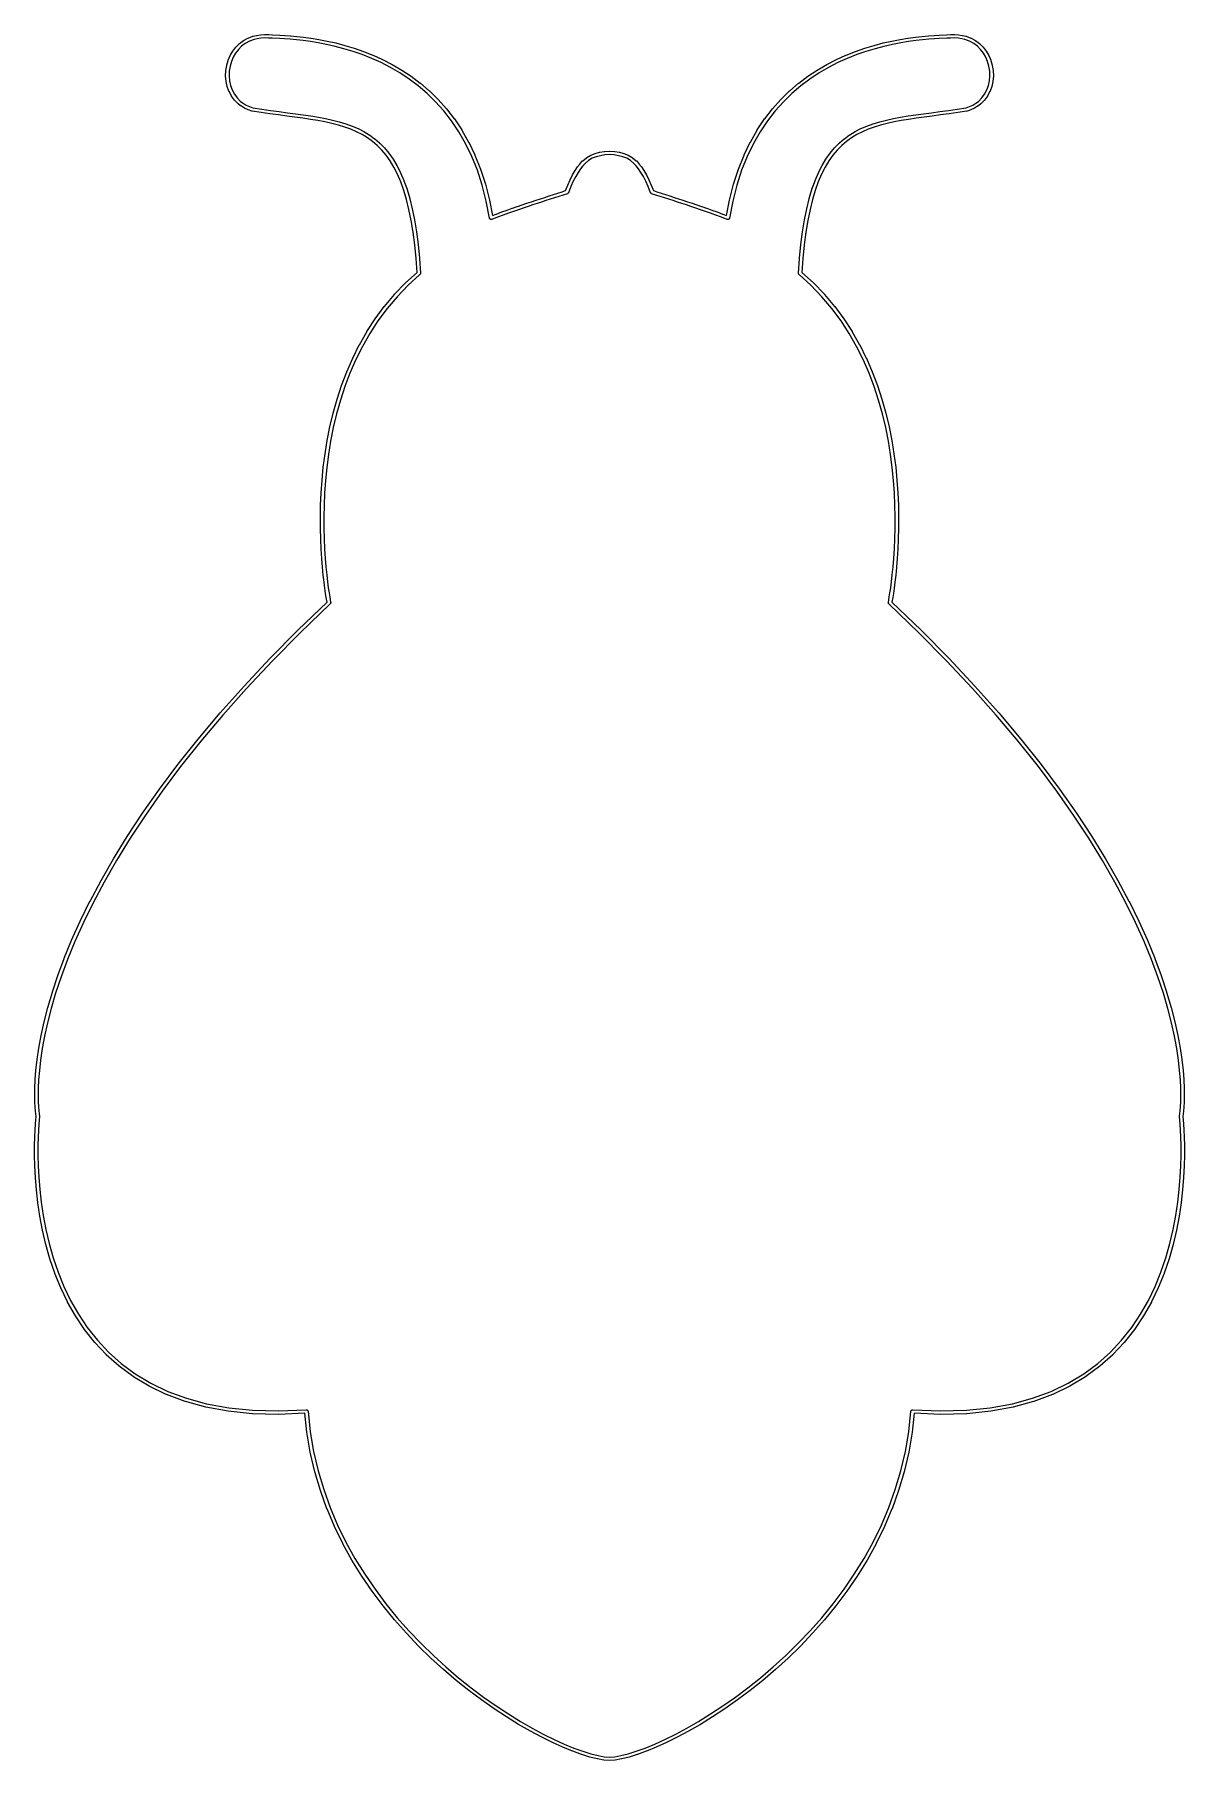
# Model space of a CAD drawing. Extents: x 4.86 to 6.83, y -5.62 to -2.66.
import ezdxf

# ---------------------------------------------------------------- set-up
doc = ezdxf.new("R2010")
doc.units = 0
doc.header["$MEASUREMENT"] = 0
doc.layers.add('BLACK', color=7, linetype='CONTINUOUS')

msp = doc.modelspace()

# ---------------------------------------------------------------- linework, layer by layer
at = {"layer": 'BLACK', "linetype": 'CONTINUOUS'}
for p, q in [((5.20078, -2.68909), (5.20576, -2.68257)), ((5.21033, -2.68632), (5.20559, -2.69252)), ((5.20576, -2.68257), (5.20578, -2.68254)), ((5.20578, -2.68254), (5.20591, -2.68241)), ((5.20591, -2.68241), (5.20603, -2.68227)), ((5.20603, -2.68227), (5.21184, -2.67651)), ((5.21584, -2.68086), (5.21033, -2.68632)), ((5.21184, -2.67651), (5.21186, -2.67648)), ((5.21186, -2.67648), (5.21201, -2.67637)), ((5.21201, -2.67637), (5.21215, -2.67624)), ((5.21215, -2.67624), (5.21878, -2.67132)), ((5.22213, -2.67619), (5.21584, -2.68086)), ((5.21878, -2.67132), (5.21881, -2.6713)), ((5.21881, -2.6713), (5.21898, -2.6712)), ((5.21898, -2.6712), (5.21914, -2.6711)), ((5.21914, -2.6711), (5.22657, -2.66709)), ((5.22919, -2.67238), (5.22213, -2.67619)), ((5.22657, -2.66709), (5.2266, -2.66707)), ((5.2266, -2.66707), (5.22678, -2.667)), ((5.22678, -2.667), (5.22695, -2.66692)), ((5.22695, -2.66692), (5.23517, -2.66388)), ((5.23706, -2.66948), (5.22919, -2.67238)), ((5.23517, -2.66388), (5.23521, -2.66387)), ((5.23521, -2.66387), (5.23535, -2.66383)), ((5.23535, -2.66383), (5.23549, -2.66379)), ((5.23549, -2.66379), (5.24141, -2.66234)), ((5.24269, -2.66811), (5.23706, -2.66948)), ((5.24141, -2.66234), (5.24145, -2.66233)), ((5.24145, -2.66233), (5.24156, -2.66232)), ((5.24156, -2.66232), (5.24167, -2.66229)), ((5.24167, -2.66229), (5.24793, -2.66133)), ((5.2487, -2.66719), (5.24269, -2.66811)), ((5.24793, -2.66133), (5.24797, -2.66133)), ((5.24797, -2.66133), (5.24807, -2.66132)), ((5.24807, -2.66132), (5.24818, -2.66131)), ((5.24818, -2.66131), (5.25478, -2.66086)), ((5.25507, -2.66676), (5.2487, -2.66719)), ((5.25478, -2.66086), (5.25482, -2.66085)), ((5.25482, -2.66085), (5.25492, -2.66086)), ((5.25492, -2.66086), (5.25502, -2.66085)), ((5.25502, -2.66085), (5.26196, -2.66093)), ((5.2618, -2.66683), (5.25507, -2.66676)), ((5.2683, -2.6673), (5.2618, -2.66683)), ((5.26196, -2.66093), (5.262, -2.66093)), ((5.262, -2.66093), (5.26207, -2.66094)), ((5.26207, -2.66094), (5.26214, -2.66094)), ((5.26214, -2.66094), (5.26868, -2.6614)), ((5.26833, -2.6673), (5.2683, -2.6673)), ((5.26835, -2.6673), (5.26833, -2.6673)), ((5.26839, -2.6673), (5.26835, -2.6673)), ((5.28105, -2.66784), (5.26839, -2.6673)), ((5.26868, -2.6614), (5.28132, -2.66194)), ((5.28938, -2.66829), (5.28105, -2.66784)), ((5.28132, -2.66194), (5.28135, -2.66194)), ((5.28135, -2.66194), (5.28136, -2.66194)), ((5.28136, -2.66194), (5.28972, -2.6624)), ((5.29892, -2.66896), (5.28938, -2.66829)), ((5.28972, -2.6624), (5.28976, -2.6624)), ((5.28976, -2.6624), (5.28977, -2.6624)), ((5.28977, -2.6624), (5.28977, -2.6624)), ((5.28977, -2.6624), (5.29935, -2.66307)), ((5.30956, -2.6699), (5.29892, -2.66896)), ((5.29935, -2.66307), (5.2994, -2.66307)), ((5.2994, -2.66307), (5.2994, -2.66307)), ((5.2994, -2.66307), (5.29941, -2.66307)), ((5.29941, -2.66307), (5.31011, -2.66402)), ((5.32121, -2.67119), (5.30956, -2.6699)), ((5.31011, -2.66402), (5.31015, -2.66403)), ((5.31015, -2.66403), (5.31016, -2.66403)), ((5.31016, -2.66403), (5.31018, -2.66403)), ((5.31018, -2.66403), (5.32189, -2.66532)), ((5.33376, -2.67288), (5.32121, -2.67119)), ((5.32189, -2.66532), (5.32193, -2.66533)), ((5.32193, -2.66533), (5.32195, -2.66533)), ((5.32195, -2.66533), (5.32196, -2.66533)), ((5.32196, -2.66533), (5.33459, -2.66704)), ((5.34712, -2.67506), (5.33376, -2.67288)), ((5.33459, -2.66704), (5.33463, -2.66704)), ((5.33463, -2.66704), (5.33465, -2.66705)), ((5.33465, -2.66705), (5.33467, -2.66705)), ((5.33467, -2.66705), (5.34811, -2.66923)), ((5.36118, -2.67777), (5.34712, -2.67506)), ((5.34811, -2.66923), (5.34815, -2.66924)), ((5.34815, -2.66924), (5.34817, -2.66925)), ((5.34817, -2.66925), (5.3482, -2.66925)), ((5.3482, -2.66925), (5.36235, -2.67198)), ((5.37585, -2.68108), (5.36118, -2.67777)), ((5.36235, -2.67198), (5.36239, -2.67198)), ((5.36239, -2.67198), (5.36241, -2.67199)), ((5.36241, -2.67199), (5.36244, -2.672)), ((5.36244, -2.672), (5.3772, -2.67533)), ((5.39101, -2.68507), (5.37585, -2.68108)), ((5.3772, -2.67533), (5.37724, -2.67534)), ((5.37724, -2.67534), (5.37727, -2.67535)), ((5.37727, -2.67535), (5.3773, -2.67536)), ((5.3773, -2.67536), (5.39257, -2.67937)), ((5.40657, -2.68979), (5.39101, -2.68507)), ((5.39257, -2.67937), (5.39261, -2.67938)), ((5.39261, -2.67938), (5.39264, -2.67939)), ((5.39264, -2.67939), (5.39267, -2.6794)), ((5.39267, -2.6794), (5.40834, -2.68416)), ((5.40834, -2.68416), (5.40838, -2.68417)), ((5.40838, -2.68417), (5.40842, -2.68418)), ((5.40842, -2.68418), (5.40846, -2.68419)), ((5.40846, -2.68419), (5.42443, -2.68976)), ((6.26688, -2.68976), (6.28285, -2.68419)), ((6.28285, -2.68419), (6.28289, -2.68418)), ((6.28289, -2.68418), (6.28293, -2.68417)), ((6.28293, -2.68417), (6.28297, -2.68416)), ((6.28297, -2.68416), (6.29864, -2.6794)), ((6.3003, -2.68507), (6.28474, -2.68979)), ((6.29864, -2.6794), (6.29868, -2.67939)), ((6.29868, -2.67939), (6.29871, -2.67938)), ((6.29871, -2.67938), (6.29875, -2.67937)), ((6.29875, -2.67937), (6.31401, -2.67536)), ((6.31547, -2.68108), (6.3003, -2.68507)), ((6.31401, -2.67536), (6.31405, -2.67535)), ((6.31405, -2.67535), (6.31408, -2.67534)), ((6.31408, -2.67534), (6.31411, -2.67533)), ((6.31411, -2.67533), (6.32887, -2.672)), ((6.33013, -2.67777), (6.31547, -2.68108)), ((6.32887, -2.672), (6.32891, -2.67199)), ((6.32891, -2.67199), (6.32894, -2.67198)), ((6.32894, -2.67198), (6.32896, -2.67198)), ((6.32896, -2.67198), (6.34312, -2.66925)), ((6.34419, -2.67506), (6.33013, -2.67777)), ((6.34312, -2.66925), (6.34316, -2.66924)), ((6.34316, -2.66924), (6.34318, -2.66924)), ((6.34318, -2.66924), (6.3432, -2.66923)), ((6.3432, -2.66923), (6.35664, -2.66705)), ((6.35755, -2.67288), (6.34419, -2.67506)), ((6.35664, -2.66705), (6.35668, -2.66704)), ((6.35668, -2.66704), (6.3567, -2.66704)), ((6.3567, -2.66704), (6.35672, -2.66704)), ((6.35672, -2.66704), (6.36935, -2.66533)), ((6.37011, -2.67119), (6.35755, -2.67288)), ((6.36935, -2.66533), (6.36939, -2.66533)), ((6.36939, -2.66533), (6.36941, -2.66533)), ((6.36941, -2.66533), (6.36942, -2.66532)), ((6.36942, -2.66532), (6.38114, -2.66403)), ((6.38175, -2.6699), (6.37011, -2.67119)), ((6.38114, -2.66403), (6.38118, -2.66402)), ((6.38118, -2.66402), (6.38119, -2.66402)), ((6.38119, -2.66402), (6.3812, -2.66402)), ((6.3812, -2.66402), (6.3919, -2.66307)), ((6.3924, -2.66896), (6.38175, -2.6699)), ((6.3919, -2.66307), (6.39194, -2.66307)), ((6.39194, -2.66307), (6.39195, -2.66307)), ((6.39195, -2.66307), (6.39196, -2.66307)), ((6.39196, -2.66307), (6.40154, -2.6624)), ((6.40193, -2.66829), (6.3924, -2.66896)), ((6.40154, -2.6624), (6.40159, -2.6624)), ((6.40159, -2.6624), (6.40996, -2.66194)), ((6.40159, -2.6624), (6.40159, -2.6624)), ((6.40159, -2.6624), (6.40159, -2.6624)), ((6.41026, -2.66784), (6.40193, -2.66829)), ((6.40996, -2.66194), (6.40999, -2.66194)), ((6.40999, -2.66194), (6.40999, -2.66194)), ((6.40999, -2.66194), (6.40999, -2.66194)), ((6.40999, -2.66194), (6.41, -2.66194)), ((6.41, -2.66194), (6.42263, -2.6614)), ((6.41, -2.66194), (6.41, -2.66194)), ((6.42292, -2.6673), (6.41026, -2.66784)), ((6.42263, -2.6614), (6.42918, -2.66094)), ((6.42294, -2.6673), (6.42292, -2.6673)), ((6.42297, -2.6673), (6.42294, -2.6673)), ((6.42301, -2.6673), (6.42297, -2.6673)), ((6.42951, -2.66683), (6.42301, -2.6673)), ((6.42918, -2.66094), (6.42922, -2.66093)), ((6.42922, -2.66093), (6.42929, -2.66094)), ((6.42929, -2.66094), (6.42935, -2.66093)), ((6.42935, -2.66093), (6.4363, -2.66085)), ((6.43625, -2.66676), (6.42951, -2.66683)), ((6.44261, -2.66719), (6.43625, -2.66676)), ((6.4363, -2.66085), (6.43634, -2.66085)), ((6.43634, -2.66085), (6.43643, -2.66086)), ((6.43643, -2.66086), (6.43653, -2.66086)), ((6.43653, -2.66086), (6.44314, -2.66131)), ((6.44863, -2.66811), (6.44261, -2.66719)), ((6.44314, -2.66131), (6.44318, -2.66131)), ((6.44318, -2.66131), (6.44328, -2.66133)), ((6.44328, -2.66133), (6.44338, -2.66133)), ((6.44338, -2.66133), (6.44965, -2.66229)), ((6.45426, -2.66948), (6.44863, -2.66811)), ((6.44965, -2.66229), (6.44969, -2.6623)), ((6.44969, -2.6623), (6.44979, -2.66233)), ((6.44979, -2.66233), (6.4499, -2.66234)), ((6.4499, -2.66234), (6.45582, -2.66379)), ((6.46213, -2.67238), (6.45426, -2.66948)), ((6.45582, -2.66379), (6.45586, -2.6638)), ((6.45586, -2.6638), (6.456, -2.66385)), ((6.456, -2.66385), (6.45614, -2.66388)), ((6.45614, -2.66388), (6.46437, -2.66692)), ((6.46919, -2.67619), (6.46213, -2.67238)), ((6.46437, -2.66692), (6.4644, -2.66693)), ((6.4644, -2.66693), (6.46457, -2.66701)), ((6.46457, -2.66701), (6.46475, -2.66709)), ((6.46475, -2.66709), (6.47218, -2.6711)), ((6.47547, -2.68086), (6.46919, -2.67619)), ((6.47218, -2.6711), (6.47221, -2.67112)), ((6.47221, -2.67112), (6.47237, -2.67123)), ((6.47237, -2.67123), (6.47253, -2.67132)), ((6.47253, -2.67132), (6.47916, -2.67624)), ((6.48098, -2.68632), (6.47547, -2.68086)), ((6.47916, -2.67624), (6.47919, -2.67626)), ((6.47919, -2.67626), (6.47933, -2.67639)), ((6.47933, -2.67639), (6.47948, -2.67651)), ((6.47948, -2.67651), (6.48529, -2.68227)), ((6.48572, -2.69252), (6.48098, -2.68632)), ((6.48529, -2.68227), (6.48531, -2.68229)), ((6.48531, -2.68229), (6.48543, -2.68244)), ((6.48543, -2.68244), (6.48555, -2.68257)), ((6.48555, -2.68257), (6.49053, -2.68909)), ((5.18887, -2.72272), (5.18973, -2.71684)), ((5.18973, -2.71684), (5.18974, -2.7168)), ((5.18974, -2.7168), (5.18976, -2.71673)), ((5.18976, -2.71673), (5.18977, -2.71667)), ((5.18977, -2.71667), (5.19038, -2.71373)), ((5.19038, -2.71373), (5.19039, -2.71369)), ((5.19039, -2.71369), (5.19042, -2.71361)), ((5.19042, -2.71361), (5.19043, -2.71352)), ((5.19043, -2.71352), (5.19286, -2.70512)), ((5.19286, -2.70512), (5.19287, -2.70508)), ((5.19287, -2.70508), (5.19293, -2.70494)), ((5.19293, -2.70494), (5.19297, -2.7048)), ((5.19297, -2.7048), (5.19626, -2.69696)), ((5.19556, -2.71779), (5.19474, -2.72343)), ((5.19614, -2.71505), (5.19556, -2.71779)), ((5.19849, -2.70692), (5.19614, -2.71505)), ((5.19626, -2.69696), (5.19628, -2.69692)), ((5.19628, -2.69692), (5.19636, -2.69678)), ((5.19636, -2.69678), (5.19642, -2.69663)), ((5.19642, -2.69663), (5.20056, -2.68941)), ((5.20164, -2.69941), (5.19849, -2.70692)), ((5.20056, -2.68941), (5.20059, -2.68938)), ((5.20059, -2.68938), (5.20069, -2.68924)), ((5.20069, -2.68924), (5.20078, -2.68909)), ((5.20559, -2.69252), (5.20164, -2.69941)), ((5.42243, -2.69531), (5.40657, -2.68979)), ((5.43849, -2.7017), (5.42243, -2.69531)), ((5.42443, -2.68976), (5.42447, -2.68977)), ((5.42447, -2.68977), (5.42451, -2.68979)), ((5.42451, -2.68979), (5.42455, -2.6898)), ((5.42455, -2.6898), (5.44073, -2.69624)), ((5.45463, -2.70901), (5.43849, -2.7017)), ((5.44073, -2.69624), (5.44077, -2.69625)), ((5.44077, -2.69625), (5.44081, -2.69627)), ((5.44081, -2.69627), (5.44086, -2.69629)), ((5.44086, -2.69629), (5.45714, -2.70367)), ((5.47078, -2.71733), (5.45463, -2.70901)), ((5.45714, -2.70367), (5.45718, -2.70368)), ((5.45718, -2.70368), (5.45722, -2.70371)), ((5.45722, -2.70371), (5.45727, -2.70373)), ((5.45727, -2.70373), (5.47355, -2.71211)), ((5.48681, -2.7267), (5.47078, -2.71733)), ((5.47355, -2.71211), (5.47359, -2.71213)), ((5.47359, -2.71213), (5.47364, -2.71216)), ((5.47364, -2.71216), (5.47369, -2.71219)), ((5.47369, -2.71219), (5.48987, -2.72164)), ((6.20145, -2.72164), (6.21762, -2.71219)), ((6.22053, -2.71733), (6.2045, -2.7267)), ((6.21762, -2.71219), (6.21766, -2.71217)), ((6.21766, -2.71217), (6.21771, -2.71214)), ((6.21771, -2.71214), (6.21776, -2.71211)), ((6.21776, -2.71211), (6.23404, -2.70373)), ((6.23668, -2.70901), (6.22053, -2.71733)), ((6.23404, -2.70373), (6.23408, -2.70371)), ((6.23408, -2.70371), (6.23413, -2.70369)), ((6.23413, -2.70369), (6.23417, -2.70367)), ((6.23417, -2.70367), (6.25045, -2.69629)), ((6.25283, -2.7017), (6.23668, -2.70901)), ((6.25045, -2.69629), (6.25049, -2.69627)), ((6.25049, -2.69627), (6.25054, -2.69626)), ((6.25054, -2.69626), (6.25058, -2.69624)), ((6.25058, -2.69624), (6.26676, -2.6898)), ((6.26888, -2.69531), (6.25283, -2.7017)), ((6.26676, -2.6898), (6.2668, -2.68979)), ((6.2668, -2.68979), (6.26684, -2.68977)), ((6.26684, -2.68977), (6.26688, -2.68976)), ((6.28474, -2.68979), (6.26888, -2.69531)), ((6.48967, -2.69941), (6.48572, -2.69252)), ((6.49283, -2.70692), (6.48967, -2.69941)), ((6.49053, -2.68909), (6.49056, -2.68912)), ((6.49056, -2.68912), (6.49065, -2.68927)), ((6.49065, -2.68927), (6.49075, -2.68941)), ((6.49075, -2.68941), (6.49489, -2.69663)), ((6.49518, -2.71505), (6.49283, -2.70692)), ((6.49489, -2.69663), (6.49491, -2.69666)), ((6.49491, -2.69666), (6.49497, -2.69681)), ((6.49497, -2.69681), (6.49505, -2.69696)), ((6.49505, -2.69696), (6.49834, -2.7048)), ((6.49575, -2.71779), (6.49518, -2.71505)), ((6.49658, -2.72343), (6.49575, -2.71779)), ((6.49834, -2.7048), (6.49835, -2.70484)), ((6.49835, -2.70484), (6.4984, -2.70498)), ((6.4984, -2.70498), (6.49845, -2.70512)), ((6.49845, -2.70512), (6.50088, -2.71352)), ((6.50088, -2.71352), (6.50089, -2.71356)), ((6.50089, -2.71356), (6.50091, -2.71365)), ((6.50091, -2.71365), (6.50093, -2.71373)), ((6.50093, -2.71373), (6.50155, -2.71667)), ((6.50155, -2.71667), (6.50156, -2.71671)), ((6.50156, -2.71671), (6.50156, -2.71677)), ((6.50156, -2.71677), (6.50158, -2.71684)), ((6.50158, -2.71684), (6.50244, -2.72272)), ((5.18846, -2.73182), (5.18884, -2.72302)), ((5.18847, -2.73199), (5.18846, -2.73182)), ((5.18846, -2.73215), (5.18847, -2.73199)), ((5.18846, -2.73219), (5.18846, -2.73215)), ((5.18918, -2.74086), (5.18846, -2.73219)), ((5.18884, -2.72298), (5.18886, -2.72285)), ((5.18884, -2.72302), (5.18884, -2.72298)), ((5.18886, -2.72285), (5.18887, -2.72272)), ((5.18921, -2.74103), (5.18918, -2.74086)), ((5.18922, -2.7412), (5.18921, -2.74103)), ((5.18923, -2.74124), (5.18922, -2.7412)), ((5.19104, -2.74964), (5.18923, -2.74124)), ((5.19474, -2.72343), (5.19437, -2.7319)), ((5.19437, -2.7319), (5.19505, -2.74018)), ((5.19505, -2.74018), (5.19677, -2.74819)), ((5.50264, -2.73719), (5.48681, -2.7267)), ((5.48987, -2.72164), (5.4899, -2.72166)), ((5.4899, -2.72166), (5.48995, -2.7217)), ((5.48995, -2.7217), (5.49001, -2.72173)), ((5.49001, -2.72173), (5.50598, -2.73232)), ((5.51817, -2.74888), (5.50264, -2.73719)), ((5.50598, -2.73232), (5.50602, -2.73234)), ((5.50602, -2.73234), (5.50607, -2.73239)), ((5.50607, -2.73239), (5.50613, -2.73242)), ((5.50613, -2.73242), (5.52179, -2.74422)), ((5.52179, -2.74422), (5.52183, -2.74424)), ((5.52183, -2.74424), (5.52188, -2.74429)), ((5.52188, -2.74429), (5.52194, -2.74433)), ((5.52194, -2.74433), (5.5372, -2.7574)), ((6.15411, -2.7574), (6.16937, -2.74433)), ((6.16937, -2.74433), (6.16941, -2.74431)), ((6.16941, -2.74431), (6.16947, -2.74426)), ((6.16947, -2.74426), (6.16952, -2.74422)), ((6.16952, -2.74422), (6.18519, -2.73242)), ((6.18867, -2.73719), (6.17314, -2.74888)), ((6.18519, -2.73242), (6.18522, -2.7324)), ((6.18522, -2.7324), (6.18528, -2.73236)), ((6.18528, -2.73236), (6.18533, -2.73232)), ((6.18533, -2.73232), (6.2013, -2.72173)), ((6.2045, -2.7267), (6.18867, -2.73719)), ((6.2013, -2.72173), (6.20134, -2.72171)), ((6.20134, -2.72171), (6.2014, -2.72168)), ((6.2014, -2.72168), (6.20145, -2.72164)), ((6.49454, -2.74819), (6.49627, -2.74018)), ((6.49627, -2.74018), (6.49695, -2.7319)), ((6.49695, -2.7319), (6.49658, -2.72343)), ((6.50208, -2.74124), (6.50027, -2.74964)), ((6.5021, -2.74107), (6.50208, -2.74124)), ((6.50213, -2.7409), (6.5021, -2.74107)), ((6.50214, -2.74086), (6.50213, -2.7409)), ((6.50285, -2.73219), (6.50214, -2.74086)), ((6.50244, -2.72272), (6.50245, -2.72276)), ((6.50245, -2.72276), (6.50245, -2.72289)), ((6.50245, -2.72289), (6.50247, -2.72302)), ((6.50247, -2.72302), (6.50285, -2.73182)), ((6.50285, -2.73182), (6.50286, -2.73187)), ((6.50286, -2.73187), (6.50285, -2.73203)), ((6.50285, -2.73203), (6.50285, -2.73219)), ((5.1911, -2.74981), (5.19104, -2.74964)), ((5.19114, -2.74998), (5.1911, -2.74981)), ((5.19116, -2.75002), (5.19114, -2.74998)), ((5.19407, -2.75803), (5.19116, -2.75002)), ((5.19415, -2.75821), (5.19407, -2.75803)), ((5.19422, -2.75838), (5.19415, -2.75821)), ((5.19424, -2.75842), (5.19422, -2.75838)), ((5.19826, -2.76592), (5.19424, -2.75842)), ((5.19677, -2.74819), (5.19955, -2.75582)), ((5.19837, -2.76609), (5.19826, -2.76592)), ((5.19847, -2.76626), (5.19837, -2.76609)), ((5.1985, -2.76629), (5.19847, -2.76626)), ((5.20362, -2.77316), (5.1985, -2.76629)), ((5.19955, -2.75582), (5.20336, -2.76294)), ((5.20336, -2.76294), (5.20822, -2.76944)), ((5.20376, -2.77331), (5.20362, -2.77316)), ((5.2039, -2.77348), (5.20376, -2.77331)), ((5.20392, -2.7735), (5.2039, -2.77348)), ((5.21016, -2.77961), (5.20392, -2.7735)), ((5.20822, -2.76944), (5.21416, -2.77526)), ((5.21416, -2.77526), (5.21866, -2.77864)), ((5.53329, -2.76182), (5.51817, -2.74888)), ((5.5479, -2.77608), (5.53329, -2.76182)), ((5.5372, -2.7574), (5.53723, -2.75742)), ((5.53723, -2.75742), (5.53728, -2.75748)), ((5.53728, -2.75748), (5.53734, -2.75753)), ((5.53734, -2.75753), (5.5521, -2.77193)), ((5.56191, -2.79173), (5.5479, -2.77608)), ((5.5521, -2.77193), (5.55212, -2.77195)), ((5.55212, -2.77195), (5.55217, -2.77202)), ((5.55217, -2.77202), (5.55223, -2.77207)), ((5.55223, -2.77207), (5.56638, -2.78787)), ((6.12494, -2.78787), (6.13908, -2.77207)), ((6.14341, -2.77608), (6.1294, -2.79173)), ((6.13908, -2.77207), (6.13911, -2.77204)), ((6.13911, -2.77204), (6.13917, -2.77199)), ((6.13917, -2.77199), (6.13922, -2.77193)), ((6.13922, -2.77193), (6.15397, -2.75753)), ((6.15803, -2.76182), (6.14341, -2.77608)), ((6.15397, -2.75753), (6.154, -2.7575)), ((6.154, -2.7575), (6.15406, -2.75745)), ((6.15406, -2.75745), (6.15411, -2.7574)), ((6.17314, -2.74888), (6.15803, -2.76182)), ((6.47265, -2.77864), (6.47716, -2.77526)), ((6.47716, -2.77526), (6.48309, -2.76944)), ((6.48739, -2.7735), (6.48115, -2.77961)), ((6.48309, -2.76944), (6.48795, -2.76294)), ((6.48752, -2.77335), (6.48739, -2.7735)), ((6.48766, -2.77319), (6.48752, -2.77335)), ((6.48769, -2.77316), (6.48766, -2.77319)), ((6.49282, -2.76629), (6.48769, -2.77316)), ((6.48795, -2.76294), (6.49177, -2.75582)), ((6.49177, -2.75582), (6.49454, -2.74819)), ((6.49292, -2.76612), (6.49282, -2.76629)), ((6.49303, -2.76596), (6.49292, -2.76612)), ((6.49305, -2.76592), (6.49303, -2.76596)), ((6.49707, -2.75842), (6.49305, -2.76592)), ((6.49715, -2.75824), (6.49707, -2.75842)), ((6.49723, -2.75807), (6.49715, -2.75824)), ((6.49724, -2.75803), (6.49723, -2.75807)), ((6.50016, -2.75002), (6.49724, -2.75803)), ((6.5002, -2.74985), (6.50016, -2.75002)), ((6.50026, -2.74968), (6.5002, -2.74985)), ((6.50027, -2.74964), (6.50026, -2.74968)), ((5.2103, -2.77972), (5.21016, -2.77961)), ((5.21042, -2.77984), (5.2103, -2.77972)), ((5.21046, -2.77986), (5.21042, -2.77984)), ((5.21524, -2.78345), (5.21046, -2.77986)), ((5.21535, -2.78352), (5.21524, -2.78345)), ((5.21546, -2.78361), (5.21535, -2.78352)), ((5.21549, -2.78363), (5.21546, -2.78361)), ((5.22077, -2.78679), (5.21549, -2.78363)), ((5.21866, -2.77864), (5.22367, -2.78164)), ((5.22089, -2.78684), (5.22077, -2.78679)), ((5.221, -2.78691), (5.22089, -2.78684)), ((5.22104, -2.78693), (5.221, -2.78691)), ((5.22681, -2.78963), (5.22104, -2.78693)), ((5.22367, -2.78164), (5.22917, -2.78421)), ((5.22693, -2.78967), (5.22681, -2.78963)), ((5.22704, -2.78972), (5.22693, -2.78967)), ((5.22708, -2.78974), (5.22704, -2.78972)), ((5.23336, -2.79193), (5.22708, -2.78974)), ((5.22917, -2.78421), (5.23505, -2.78627)), ((5.2336, -2.79199), (5.23336, -2.79193)), ((5.23384, -2.79206), (5.2336, -2.79199)), ((5.23388, -2.79206), (5.23384, -2.79206)), ((5.24931, -2.79446), (5.23388, -2.79206)), ((5.23505, -2.78627), (5.2502, -2.78862)), ((5.24934, -2.79446), (5.24931, -2.79446)), ((5.24931, -2.79446), (5.24931, -2.79446)), ((5.26438, -2.79662), (5.24934, -2.79446)), ((5.2502, -2.78862), (5.26521, -2.79077)), ((5.26441, -2.79662), (5.26438, -2.79662)), ((5.26438, -2.79662), (5.26438, -2.79662)), ((5.27906, -2.79861), (5.26441, -2.79662)), ((5.26521, -2.79077), (5.27985, -2.79276)), ((5.27907, -2.79861), (5.27906, -2.79861)), ((5.27906, -2.79861), (5.27906, -2.79861)), ((5.29333, -2.80049), (5.27907, -2.79861)), ((5.27985, -2.79276), (5.2941, -2.79463)), ((5.30719, -2.80231), (5.29333, -2.80049)), ((5.29333, -2.80049), (5.29333, -2.80049)), ((5.2941, -2.79463), (5.2941, -2.79463)), ((5.2941, -2.79463), (5.2941, -2.79463)), ((5.2941, -2.79463), (5.30797, -2.79646)), ((5.32063, -2.80416), (5.30719, -2.80231)), ((5.30797, -2.79646), (5.30798, -2.79646)), ((5.30798, -2.79646), (5.30798, -2.79646)), ((5.30798, -2.79646), (5.32145, -2.79832)), ((5.33365, -2.8061), (5.32063, -2.80416)), ((5.32145, -2.79832), (5.32148, -2.79832)), ((5.32148, -2.79832), (5.32148, -2.79832)), ((5.32148, -2.79832), (5.33454, -2.80026)), ((5.34625, -2.80818), (5.33365, -2.8061)), ((5.33454, -2.80026), (5.33458, -2.80026)), ((5.33458, -2.80026), (5.33459, -2.80027)), ((5.33459, -2.80027), (5.33459, -2.80027)), ((5.33459, -2.80027), (5.34724, -2.80235)), ((5.34724, -2.80235), (5.34728, -2.80236)), ((5.34728, -2.80236), (5.3473, -2.80236)), ((5.3473, -2.80236), (5.34731, -2.80237)), ((5.34731, -2.80237), (5.35955, -2.80467)), ((5.35955, -2.80467), (5.35959, -2.80468)), ((5.35959, -2.80468), (5.35961, -2.80468)), ((5.35961, -2.80468), (5.35964, -2.80469)), ((5.35964, -2.80469), (5.37147, -2.80727)), ((5.57522, -2.80884), (5.56191, -2.79173)), ((5.56638, -2.78787), (5.5664, -2.7879)), ((5.5664, -2.7879), (5.56645, -2.78797)), ((5.56645, -2.78797), (5.56651, -2.78803)), ((5.56651, -2.78803), (5.57994, -2.8053)), ((5.57994, -2.8053), (5.57997, -2.80533)), ((5.57997, -2.80533), (5.58001, -2.8054)), ((5.58001, -2.8054), (5.58006, -2.80546)), ((5.58006, -2.80546), (5.59268, -2.82427)), ((6.09863, -2.82427), (6.11125, -2.80546)), ((6.11125, -2.80546), (6.11127, -2.80543)), ((6.11127, -2.80543), (6.11133, -2.80537)), ((6.11133, -2.80537), (6.11137, -2.8053)), ((6.11137, -2.8053), (6.1248, -2.78803)), ((6.1294, -2.79173), (6.1161, -2.80884)), ((6.1248, -2.78803), (6.12483, -2.78799)), ((6.12483, -2.78799), (6.12489, -2.78794)), ((6.12489, -2.78794), (6.12494, -2.78787)), ((6.31985, -2.80727), (6.33168, -2.80469)), ((6.33168, -2.80469), (6.33172, -2.80468)), ((6.33172, -2.80468), (6.33174, -2.80468)), ((6.33174, -2.80468), (6.33176, -2.80467)), ((6.33176, -2.80467), (6.344, -2.80237)), ((6.344, -2.80237), (6.34404, -2.80236)), ((6.34404, -2.80236), (6.34406, -2.80236)), ((6.34406, -2.80236), (6.34407, -2.80235)), ((6.34407, -2.80235), (6.35672, -2.80027)), ((6.35766, -2.8061), (6.34506, -2.80818)), ((6.35672, -2.80027), (6.35676, -2.80026)), ((6.35676, -2.80026), (6.35677, -2.80026)), ((6.35677, -2.80026), (6.36983, -2.79832)), ((6.35677, -2.80026), (6.35677, -2.80026)), ((6.37069, -2.80416), (6.35766, -2.8061)), ((6.36983, -2.79832), (6.36986, -2.79832)), ((6.36986, -2.79832), (6.36986, -2.79832)), ((6.36986, -2.79832), (6.36987, -2.79832)), ((6.36987, -2.79831), (6.38333, -2.79646)), ((6.36987, -2.79832), (6.36987, -2.79831)), ((6.36987, -2.79831), (6.36987, -2.79831)), ((6.38413, -2.80231), (6.37069, -2.80416)), ((6.38333, -2.79646), (6.38334, -2.79646)), ((6.38334, -2.79646), (6.39721, -2.79463)), ((6.38334, -2.79646), (6.38334, -2.79646)), ((6.39798, -2.80049), (6.38413, -2.80231)), ((6.39721, -2.79463), (6.41147, -2.79276)), ((6.39721, -2.79463), (6.39721, -2.79463)), ((6.39721, -2.79463), (6.39721, -2.79463)), ((6.41224, -2.79861), (6.39798, -2.80049)), ((6.39798, -2.80049), (6.39798, -2.80049)), ((6.41147, -2.79276), (6.4261, -2.79077)), ((6.41225, -2.79861), (6.41224, -2.79861)), ((6.41224, -2.79861), (6.41224, -2.79861)), ((6.42691, -2.79662), (6.41225, -2.79861)), ((6.4261, -2.79077), (6.44112, -2.78862)), ((6.42693, -2.79662), (6.42691, -2.79662)), ((6.42691, -2.79662), (6.42691, -2.79662)), ((6.44197, -2.79446), (6.42693, -2.79662)), ((6.44112, -2.78862), (6.45626, -2.78627)), ((6.44201, -2.79446), (6.44197, -2.79446)), ((6.44197, -2.79446), (6.44197, -2.79446)), ((6.45744, -2.79206), (6.44201, -2.79446)), ((6.45626, -2.78627), (6.46214, -2.78421)), ((6.45768, -2.792), (6.45744, -2.79206)), ((6.45792, -2.79195), (6.45768, -2.792)), ((6.45796, -2.79193), (6.45792, -2.79195)), ((6.46423, -2.78974), (6.45796, -2.79193)), ((6.46214, -2.78421), (6.46764, -2.78164)), ((6.46435, -2.78968), (6.46423, -2.78974)), ((6.46447, -2.78964), (6.46435, -2.78968)), ((6.4645, -2.78963), (6.46447, -2.78964)), ((6.47028, -2.78693), (6.4645, -2.78963)), ((6.46764, -2.78164), (6.47265, -2.77864)), ((6.47039, -2.78686), (6.47028, -2.78693)), ((6.47051, -2.78681), (6.47039, -2.78686)), ((6.47055, -2.78679), (6.47051, -2.78681)), ((6.47582, -2.78363), (6.47055, -2.78679)), ((6.47593, -2.78355), (6.47582, -2.78363)), ((6.47604, -2.78348), (6.47593, -2.78355)), ((6.47608, -2.78345), (6.47604, -2.78348)), ((6.48086, -2.77986), (6.47608, -2.78345)), ((6.48098, -2.77975), (6.48086, -2.77986)), ((6.48112, -2.77964), (6.48098, -2.77975)), ((6.48115, -2.77961), (6.48112, -2.77964)), ((5.35842, -2.81047), (5.34625, -2.80818)), ((5.37015, -2.81303), (5.35842, -2.81047)), ((5.38145, -2.81593), (5.37015, -2.81303)), ((5.37147, -2.80727), (5.37151, -2.80728)), ((5.37151, -2.80728), (5.37154, -2.80729)), ((5.37154, -2.80729), (5.37157, -2.8073)), ((5.37157, -2.8073), (5.38298, -2.81023)), ((5.39231, -2.81923), (5.38145, -2.81593)), ((5.38298, -2.81023), (5.38302, -2.81024)), ((5.38302, -2.81024), (5.38306, -2.81025)), ((5.38306, -2.81025), (5.38311, -2.81026)), ((5.38311, -2.81026), (5.3941, -2.8136)), ((5.40272, -2.82299), (5.39231, -2.81923)), ((5.3941, -2.8136), (5.39414, -2.81362)), ((5.39414, -2.81362), (5.39419, -2.81364)), ((5.39419, -2.81364), (5.39424, -2.81365)), ((5.39424, -2.81365), (5.40481, -2.81747)), ((5.41269, -2.82728), (5.40272, -2.82299)), ((5.40481, -2.81747), (5.40485, -2.81748)), ((5.40485, -2.81748), (5.40491, -2.81751)), ((5.40491, -2.81751), (5.40497, -2.81753)), ((5.40497, -2.81753), (5.41511, -2.82189)), ((5.42221, -2.83214), (5.41269, -2.82728)), ((5.41511, -2.82189), (5.41515, -2.82191)), ((5.41515, -2.82191), (5.41522, -2.82194)), ((5.41522, -2.82194), (5.41529, -2.82197)), ((5.41529, -2.82197), (5.425, -2.82693)), ((5.43129, -2.83766), (5.42221, -2.83214)), ((5.425, -2.82693), (5.42503, -2.82695)), ((5.42503, -2.82695), (5.42511, -2.827)), ((5.42511, -2.827), (5.42519, -2.82704)), ((5.42519, -2.82704), (5.43446, -2.83267)), ((5.43446, -2.83267), (5.43449, -2.83269)), ((5.43449, -2.83269), (5.43457, -2.83275)), ((5.43457, -2.83275), (5.43465, -2.8328)), ((5.43465, -2.8328), (5.44349, -2.83917)), ((5.58772, -2.82747), (5.57522, -2.80884)), ((5.59932, -2.84769), (5.58772, -2.82747)), ((5.59268, -2.82427), (5.5927, -2.8243)), ((5.5927, -2.8243), (5.59274, -2.82437)), ((5.59274, -2.82437), (5.59279, -2.82444)), ((5.59279, -2.82444), (5.6045, -2.84484)), ((6.08682, -2.84484), (6.09852, -2.82444)), ((6.10359, -2.82747), (6.09199, -2.84769)), ((6.09852, -2.82444), (6.09854, -2.82441)), ((6.09854, -2.82441), (6.09859, -2.82434)), ((6.09859, -2.82434), (6.09863, -2.82427)), ((6.1161, -2.80884), (6.10359, -2.82747)), ((6.24783, -2.83917), (6.25666, -2.8328)), ((6.25666, -2.8328), (6.25669, -2.83278)), ((6.25669, -2.83278), (6.25678, -2.83273)), ((6.25678, -2.83273), (6.25685, -2.83267)), ((6.25685, -2.83267), (6.26613, -2.82704)), ((6.2691, -2.83214), (6.26002, -2.83766)), ((6.26613, -2.82704), (6.26616, -2.82702)), ((6.26616, -2.82702), (6.26624, -2.82698)), ((6.26624, -2.82698), (6.26631, -2.82693)), ((6.26631, -2.82693), (6.27602, -2.82197)), ((6.27862, -2.82728), (6.2691, -2.83214)), ((6.27602, -2.82197), (6.27606, -2.82195)), ((6.27606, -2.82195), (6.27613, -2.82193)), ((6.27613, -2.82193), (6.2762, -2.82189)), ((6.2762, -2.82189), (6.28634, -2.81753)), ((6.28859, -2.82299), (6.27862, -2.82728)), ((6.28634, -2.81753), (6.28638, -2.81752)), ((6.28638, -2.81752), (6.28644, -2.8175)), ((6.28644, -2.8175), (6.2865, -2.81747)), ((6.2865, -2.81747), (6.29707, -2.81365)), ((6.299, -2.81923), (6.28859, -2.82299)), ((6.29707, -2.81365), (6.29711, -2.81364)), ((6.29711, -2.81364), (6.29716, -2.81363)), ((6.29716, -2.81363), (6.29721, -2.8136)), ((6.29721, -2.8136), (6.3082, -2.81026)), ((6.30986, -2.81593), (6.299, -2.81923)), ((6.3082, -2.81026), (6.30824, -2.81025)), ((6.30824, -2.81025), (6.30829, -2.81024)), ((6.30829, -2.81024), (6.30833, -2.81023)), ((6.30833, -2.81023), (6.31974, -2.8073)), ((6.32116, -2.81303), (6.30986, -2.81593)), ((6.31974, -2.8073), (6.31978, -2.80729)), ((6.31978, -2.80729), (6.31981, -2.80728)), ((6.31981, -2.80728), (6.31985, -2.80727)), ((6.33289, -2.81047), (6.32116, -2.81303)), ((6.34506, -2.80818), (6.33289, -2.81047)), ((5.43993, -2.84389), (5.43129, -2.83766)), ((5.44814, -2.85089), (5.43993, -2.84389)), ((5.44349, -2.83917), (5.44352, -2.83919)), ((5.44352, -2.83919), (5.44359, -2.83926)), ((5.44359, -2.83926), (5.44368, -2.83932)), ((5.44368, -2.83932), (5.45207, -2.84648)), ((5.45591, -2.85875), (5.44814, -2.85089)), ((5.45207, -2.84648), (5.4521, -2.84651)), ((5.4521, -2.84651), (5.45217, -2.84659)), ((5.45217, -2.84659), (5.45225, -2.84665)), ((5.45225, -2.84665), (5.4602, -2.85468)), ((5.46325, -2.86752), (5.45591, -2.85875)), ((5.4602, -2.85468), (5.46022, -2.85471)), ((5.46022, -2.85471), (5.46029, -2.85479)), ((5.46029, -2.85479), (5.46036, -2.85487)), ((5.46036, -2.85487), (5.46786, -2.86383)), ((5.46786, -2.86383), (5.46788, -2.86386)), ((5.46788, -2.86386), (5.46794, -2.86394)), ((5.46794, -2.86394), (5.468, -2.86402)), ((5.468, -2.86402), (5.47505, -2.87397)), ((5.60993, -2.86958), (5.59932, -2.84769)), ((5.6045, -2.84484), (5.60452, -2.84488)), ((5.60452, -2.84488), (5.60455, -2.84496)), ((5.60455, -2.84496), (5.60459, -2.84503)), ((5.60459, -2.84503), (5.61528, -2.86709)), ((5.81386, -2.86726), (5.82089, -2.86448)), ((5.82089, -2.86448), (5.82092, -2.86447)), ((5.82092, -2.86447), (5.82109, -2.86442)), ((5.82109, -2.86442), (5.82125, -2.86437)), ((5.82125, -2.86437), (5.82866, -2.8625)), ((5.82866, -2.8625), (5.8287, -2.86249)), ((5.8287, -2.86249), (5.82882, -2.86247)), ((5.82882, -2.86247), (5.82893, -2.86245)), ((5.82893, -2.86245), (5.8368, -2.86124)), ((5.8368, -2.86124), (5.83685, -2.86123)), ((5.83685, -2.86123), (5.83691, -2.86123)), ((5.83691, -2.86123), (5.83697, -2.86122)), ((5.83697, -2.86122), (5.84536, -2.86041)), ((5.84536, -2.86041), (5.84536, -2.86041)), ((5.84536, -2.86041), (5.84536, -2.86041)), ((5.84536, -2.86041), (5.84537, -2.86041)), ((5.84537, -2.86041), (5.84542, -2.86041)), ((5.84542, -2.86041), (5.84568, -2.86041)), ((5.84568, -2.86041), (5.84594, -2.86041)), ((5.84594, -2.86041), (5.85434, -2.86122)), ((5.85434, -2.86122), (5.85438, -2.86122)), ((5.85438, -2.86122), (5.85444, -2.86123)), ((5.85444, -2.86123), (5.85451, -2.86124)), ((5.85451, -2.86124), (5.86238, -2.86245)), ((5.86238, -2.86245), (5.86242, -2.86245)), ((5.86242, -2.86245), (5.86253, -2.86248)), ((5.86253, -2.86248), (5.86265, -2.8625)), ((5.86265, -2.8625), (5.87006, -2.86437)), ((5.87006, -2.86437), (5.8701, -2.86438)), ((5.8701, -2.86438), (5.87026, -2.86444)), ((5.87026, -2.86444), (5.87043, -2.86448)), ((5.87043, -2.86448), (5.87745, -2.86726)), ((6.07603, -2.86709), (6.08672, -2.84503)), ((6.09199, -2.84769), (6.08139, -2.86958)), ((6.08672, -2.84503), (6.08674, -2.84499)), ((6.08674, -2.84499), (6.08678, -2.84492)), ((6.08678, -2.84492), (6.08682, -2.84484)), ((6.21627, -2.87397), (6.22331, -2.86402)), ((6.22331, -2.86402), (6.22333, -2.86398)), ((6.22333, -2.86398), (6.2234, -2.86391)), ((6.2234, -2.86391), (6.22346, -2.86383)), ((6.22346, -2.86383), (6.23095, -2.85487)), ((6.2354, -2.85875), (6.22806, -2.86752)), ((6.23095, -2.85487), (6.23098, -2.85483)), ((6.23098, -2.85483), (6.23105, -2.85476)), ((6.23105, -2.85476), (6.23112, -2.85468)), ((6.23112, -2.85468), (6.23906, -2.84665)), ((6.24317, -2.85089), (6.2354, -2.85875)), ((6.23906, -2.84665), (6.23909, -2.84662)), ((6.23909, -2.84662), (6.23917, -2.84656)), ((6.23917, -2.84656), (6.23924, -2.84648)), ((6.23924, -2.84648), (6.24764, -2.83932)), ((6.25138, -2.84389), (6.24317, -2.85089)), ((6.24764, -2.83932), (6.24767, -2.83929)), ((6.24767, -2.83929), (6.24775, -2.83923)), ((6.24775, -2.83923), (6.24783, -2.83917)), ((6.26002, -2.83766), (6.25138, -2.84389)), ((5.47016, -2.87729), (5.46325, -2.86752)), ((5.47663, -2.88812), (5.47016, -2.87729)), ((5.47505, -2.87397), (5.47507, -2.874)), ((5.47507, -2.874), (5.47511, -2.87409)), ((5.47511, -2.87409), (5.47517, -2.87416)), ((5.47517, -2.87416), (5.48176, -2.88518)), ((5.48267, -2.90007), (5.47663, -2.88812)), ((5.48176, -2.88518), (5.48178, -2.88521)), ((5.48178, -2.88521), (5.48181, -2.88529)), ((5.48181, -2.88529), (5.48186, -2.88536)), ((5.48186, -2.88536), (5.48799, -2.8975)), ((5.61942, -2.89319), (5.60993, -2.86958)), ((5.61528, -2.86709), (5.6153, -2.86713)), ((5.6153, -2.86713), (5.61533, -2.86721)), ((5.61533, -2.86721), (5.61537, -2.86728)), ((5.61537, -2.86728), (5.62494, -2.89108)), ((5.62772, -2.9186), (5.61942, -2.89319)), ((5.62494, -2.89108), (5.62496, -2.89112)), ((5.62496, -2.89112), (5.62498, -2.89119)), ((5.62498, -2.89119), (5.62501, -2.89126)), ((5.62501, -2.89126), (5.63336, -2.91686)), ((5.78258, -2.90097), (5.7867, -2.89381)), ((5.7867, -2.89381), (5.78672, -2.89378)), ((5.78672, -2.89378), (5.78676, -2.89371)), ((5.78676, -2.89371), (5.7868, -2.89365)), ((5.7868, -2.89365), (5.79093, -2.88745)), ((5.79093, -2.88745), (5.79096, -2.88742)), ((5.79096, -2.88742), (5.79102, -2.88735)), ((5.79102, -2.88735), (5.79107, -2.88727)), ((5.79107, -2.88727), (5.79523, -2.88197)), ((5.79578, -2.89082), (5.79177, -2.89684)), ((5.79523, -2.88197), (5.79525, -2.88193)), ((5.79525, -2.88193), (5.79533, -2.88185)), ((5.79533, -2.88185), (5.7954, -2.88177)), ((5.7954, -2.88177), (5.79962, -2.87728)), ((5.79979, -2.88572), (5.79578, -2.89082)), ((5.79962, -2.87728), (5.79964, -2.87725)), ((5.79964, -2.87725), (5.79977, -2.87715)), ((5.79977, -2.87715), (5.79988, -2.87703)), ((5.80379, -2.88146), (5.79979, -2.88572)), ((5.79988, -2.87703), (5.80635, -2.87167)), ((5.80994, -2.87637), (5.80379, -2.88146)), ((5.80635, -2.87167), (5.80638, -2.87165)), ((5.80638, -2.87165), (5.80657, -2.87153)), ((5.80657, -2.87153), (5.80674, -2.8714)), ((5.80674, -2.8714), (5.81345, -2.86746)), ((5.81624, -2.87267), (5.80994, -2.87637)), ((5.81345, -2.86746), (5.81349, -2.86744)), ((5.81349, -2.86744), (5.81368, -2.86736)), ((5.81368, -2.86736), (5.81386, -2.86726)), ((5.82288, -2.87005), (5.81624, -2.87267)), ((5.82997, -2.86826), (5.82288, -2.87005)), ((5.83762, -2.86709), (5.82997, -2.86826)), ((5.84566, -2.86631), (5.83762, -2.86709)), ((5.85369, -2.86709), (5.84566, -2.86631)), ((5.86134, -2.86826), (5.85369, -2.86709)), ((5.86843, -2.87005), (5.86134, -2.86826)), ((5.87507, -2.87267), (5.86843, -2.87005)), ((5.88138, -2.87637), (5.87507, -2.87267)), ((5.87745, -2.86726), (5.87749, -2.86728)), ((5.87749, -2.86728), (5.87767, -2.86737)), ((5.87767, -2.86737), (5.87786, -2.86746)), ((5.87786, -2.86746), (5.88457, -2.8714)), ((5.88752, -2.88146), (5.88138, -2.87637)), ((5.88457, -2.8714), (5.88461, -2.87142)), ((5.88461, -2.87142), (5.88478, -2.87155)), ((5.88478, -2.87155), (5.88496, -2.87167)), ((5.88496, -2.87167), (5.89143, -2.87703)), ((5.89152, -2.88572), (5.88752, -2.88146)), ((5.89143, -2.87703), (5.89146, -2.87706)), ((5.89146, -2.87706), (5.89157, -2.87717)), ((5.89553, -2.89082), (5.89152, -2.88572)), ((5.89157, -2.87717), (5.8917, -2.87728)), ((5.8917, -2.87728), (5.89591, -2.88177)), ((5.89954, -2.89684), (5.89553, -2.89082)), ((5.89591, -2.88177), (5.89594, -2.8818)), ((5.89594, -2.8818), (5.89601, -2.88189)), ((5.89601, -2.88189), (5.89608, -2.88197)), ((5.89608, -2.88197), (5.90025, -2.88727)), ((5.90025, -2.88727), (5.90027, -2.8873)), ((5.90027, -2.8873), (5.90032, -2.88738)), ((5.90032, -2.88738), (5.90038, -2.88745)), ((5.90038, -2.88745), (5.90451, -2.89365)), ((5.90451, -2.89365), (5.90453, -2.89368)), ((5.90453, -2.89368), (5.90457, -2.89375)), ((5.90457, -2.89375), (5.90461, -2.89381)), ((5.90461, -2.89381), (5.90874, -2.90097)), ((6.05795, -2.91686), (6.0663, -2.89126)), ((6.07189, -2.89319), (6.06359, -2.9186)), ((6.0663, -2.89126), (6.06632, -2.89122)), ((6.06632, -2.89122), (6.06635, -2.89115)), ((6.06635, -2.89115), (6.06637, -2.89108)), ((6.06637, -2.89108), (6.07595, -2.86728)), ((6.08139, -2.86958), (6.07189, -2.89319)), ((6.07595, -2.86728), (6.07596, -2.86724)), ((6.07596, -2.86724), (6.076, -2.86717)), ((6.076, -2.86717), (6.07603, -2.86709)), ((6.20333, -2.8975), (6.20945, -2.88536)), ((6.21468, -2.88812), (6.20864, -2.90007)), ((6.20945, -2.88536), (6.20947, -2.88532)), ((6.20947, -2.88532), (6.20952, -2.88525)), ((6.20952, -2.88525), (6.20956, -2.88518)), ((6.20956, -2.88518), (6.21614, -2.87416)), ((6.22115, -2.87729), (6.21468, -2.88812)), ((6.21614, -2.87416), (6.21616, -2.87413)), ((6.21616, -2.87413), (6.21622, -2.87405)), ((6.21622, -2.87405), (6.21627, -2.87397)), ((6.22806, -2.86752), (6.22115, -2.87729)), ((5.48826, -2.91323), (5.48267, -2.90007)), ((5.48799, -2.8975), (5.488, -2.89754)), ((5.488, -2.89754), (5.48803, -2.89761)), ((5.48803, -2.89761), (5.48807, -2.89768)), ((5.48807, -2.89768), (5.49373, -2.911)), ((5.4934, -2.92766), (5.48826, -2.91323)), ((5.49373, -2.911), (5.49375, -2.91104)), ((5.49375, -2.91104), (5.49377, -2.91111)), ((5.49377, -2.91111), (5.49379, -2.91117)), ((5.49379, -2.91117), (5.49899, -2.92575)), ((5.63471, -2.94588), (5.62772, -2.9186)), ((5.63336, -2.91686), (5.63338, -2.9169)), ((5.63338, -2.9169), (5.63339, -2.91697)), ((5.63339, -2.91697), (5.63342, -2.91704)), ((5.63342, -2.91704), (5.64045, -2.94451)), ((5.77038, -2.92813), (5.7741, -2.91888)), ((5.7741, -2.91888), (5.77411, -2.91884)), ((5.77411, -2.91884), (5.77413, -2.91881)), ((5.77413, -2.91881), (5.77414, -2.91877)), ((5.77414, -2.91877), (5.77831, -2.90945)), ((5.77955, -2.92113), (5.77535, -2.93159)), ((5.77831, -2.90945), (5.77832, -2.90941)), ((5.77832, -2.90941), (5.77835, -2.90937)), ((5.77835, -2.90937), (5.77837, -2.90932)), ((5.77837, -2.90932), (5.7825, -2.90112)), ((5.78367, -2.91192), (5.77955, -2.92113)), ((5.7825, -2.90112), (5.78252, -2.90108)), ((5.78252, -2.90108), (5.78255, -2.90103)), ((5.78255, -2.90103), (5.78258, -2.90097)), ((5.78774, -2.90385), (5.78367, -2.91192)), ((5.79177, -2.89684), (5.78774, -2.90385)), ((5.90358, -2.90385), (5.89954, -2.89684)), ((5.90764, -2.91192), (5.90358, -2.90385)), ((5.91176, -2.92113), (5.90764, -2.91192)), ((5.90874, -2.90097), (5.90876, -2.90101)), ((5.90876, -2.90101), (5.90878, -2.90107)), ((5.90878, -2.90107), (5.90881, -2.90112)), ((5.90881, -2.90112), (5.91295, -2.90932)), ((5.91596, -2.93159), (5.91176, -2.92113)), ((5.91295, -2.90932), (5.91297, -2.90936)), ((5.91297, -2.90936), (5.91298, -2.90941)), ((5.91298, -2.90941), (5.91301, -2.90945)), ((5.91301, -2.90945), (5.91717, -2.91877)), ((5.91717, -2.91877), (5.91719, -2.91881)), ((5.91719, -2.91881), (5.9172, -2.91884)), ((5.9172, -2.91884), (5.91722, -2.91888)), ((5.91722, -2.91888), (5.92093, -2.92813)), ((6.05086, -2.94451), (6.0579, -2.91704)), ((6.06359, -2.9186), (6.05661, -2.94588)), ((6.0579, -2.91704), (6.05791, -2.917)), ((6.05791, -2.917), (6.05793, -2.91693)), ((6.05793, -2.91693), (6.05795, -2.91686)), ((6.19232, -2.92575), (6.19752, -2.91117)), ((6.19752, -2.91117), (6.19753, -2.91113)), ((6.19753, -2.91113), (6.19756, -2.91107)), ((6.19756, -2.91107), (6.19758, -2.911)), ((6.19758, -2.911), (6.20325, -2.89768)), ((6.20305, -2.91323), (6.19791, -2.92766)), ((6.20864, -2.90007), (6.20305, -2.91323)), ((6.20325, -2.89768), (6.20326, -2.89764)), ((6.20326, -2.89764), (6.2033, -2.89757)), ((6.2033, -2.89757), (6.20333, -2.8975)), ((5.49809, -2.94342), (5.4934, -2.92766)), ((5.50231, -2.96057), (5.49809, -2.94342)), ((5.49899, -2.92575), (5.499, -2.92579)), ((5.499, -2.92579), (5.49902, -2.92585)), ((5.49902, -2.92585), (5.49904, -2.9259)), ((5.49904, -2.9259), (5.50377, -2.9418)), ((5.50377, -2.9418), (5.50378, -2.94184)), ((5.50378, -2.94184), (5.50379, -2.94189)), ((5.50379, -2.94189), (5.5038, -2.94194)), ((5.5038, -2.94194), (5.50806, -2.95922)), ((5.6403, -2.97518), (5.63471, -2.94588)), ((5.64045, -2.94451), (5.64046, -2.94455)), ((5.64046, -2.94455), (5.64047, -2.94462)), ((5.64047, -2.94462), (5.64049, -2.94468)), ((5.64049, -2.94468), (5.64544, -2.97062)), ((5.68788, -2.95521), (5.69619, -2.95237)), ((5.69619, -2.95237), (5.69621, -2.95237)), ((5.69621, -2.95237), (5.70431, -2.94965)), ((5.69621, -2.95237), (5.69621, -2.95237)), ((5.70431, -2.94965), (5.70432, -2.94965)), ((5.70432, -2.94965), (5.71224, -2.94704)), ((5.70432, -2.94965), (5.70432, -2.94965)), ((5.71408, -2.95265), (5.70618, -2.95525)), ((5.71224, -2.94704), (5.71224, -2.94703)), ((5.71224, -2.94703), (5.71225, -2.94703)), ((5.71225, -2.94703), (5.71999, -2.94451)), ((5.72182, -2.95012), (5.71408, -2.95265)), ((5.71999, -2.94451), (5.72, -2.94451)), ((5.72, -2.94451), (5.72761, -2.94205)), ((5.72, -2.94451), (5.72, -2.94451)), ((5.72942, -2.94767), (5.72182, -2.95012)), ((5.72761, -2.94205), (5.73511, -2.93964)), ((5.72761, -2.94205), (5.72761, -2.94205)), ((5.72761, -2.94205), (5.72761, -2.94205)), ((5.73691, -2.94526), (5.72942, -2.94767)), ((5.73511, -2.93964), (5.74251, -2.93726)), ((5.73511, -2.93964), (5.73511, -2.93964)), ((5.74432, -2.94288), (5.73691, -2.94526)), ((5.73691, -2.94526), (5.73691, -2.94526)), ((5.74251, -2.93726), (5.74984, -2.93489)), ((5.74251, -2.93726), (5.74251, -2.93726)), ((5.75166, -2.94051), (5.74432, -2.94288)), ((5.74432, -2.94288), (5.74432, -2.94288)), ((5.74432, -2.94288), (5.74432, -2.94288)), ((5.74984, -2.93489), (5.75713, -2.93252)), ((5.74984, -2.93489), (5.74984, -2.93489)), ((5.75896, -2.93814), (5.75166, -2.94051)), ((5.75166, -2.94051), (5.75166, -2.94051)), ((5.75166, -2.94051), (5.75166, -2.94051)), ((5.75713, -2.93252), (5.7644, -2.93013)), ((5.75897, -2.93813), (5.75896, -2.93814)), ((5.75896, -2.93814), (5.75896, -2.93814)), ((5.76625, -2.93574), (5.75897, -2.93813)), ((5.7644, -2.93013), (5.77038, -2.92813)), ((5.76626, -2.93573), (5.76625, -2.93574)), ((5.76625, -2.93574), (5.76625, -2.93574)), ((5.77355, -2.93329), (5.76626, -2.93573)), ((5.77365, -2.93325), (5.77355, -2.93329)), ((5.77374, -2.93322), (5.77365, -2.93325)), ((5.77391, -2.93313), (5.77374, -2.93322)), ((5.77408, -2.93306), (5.77391, -2.93313)), ((5.77416, -2.933), (5.77408, -2.93306)), ((5.77425, -2.93295), (5.77416, -2.933)), ((5.7744, -2.93283), (5.77425, -2.93295)), ((5.77455, -2.93272), (5.7744, -2.93283)), ((5.77462, -2.93265), (5.77455, -2.93272)), ((5.7747, -2.93258), (5.77462, -2.93265)), ((5.77482, -2.93244), (5.7747, -2.93258)), ((5.77494, -2.93231), (5.77482, -2.93244)), ((5.775, -2.93222), (5.77494, -2.93231)), ((5.77507, -2.93214), (5.775, -2.93222)), ((5.77515, -2.93198), (5.77507, -2.93214)), ((5.77525, -2.93182), (5.77515, -2.93198)), ((5.77529, -2.93172), (5.77525, -2.93182)), ((5.77534, -2.93163), (5.77529, -2.93172)), ((5.77535, -2.93159), (5.77534, -2.93163)), ((5.91601, -2.93168), (5.91596, -2.93159)), ((5.91604, -2.93178), (5.91601, -2.93168)), ((5.91614, -2.93194), (5.91604, -2.93178)), ((5.91622, -2.9321), (5.91614, -2.93194)), ((5.91629, -2.93218), (5.91622, -2.9321)), ((5.91634, -2.93227), (5.91629, -2.93218)), ((5.91647, -2.93241), (5.91634, -2.93227)), ((5.91658, -2.93255), (5.91647, -2.93241)), ((5.91666, -2.93262), (5.91658, -2.93255)), ((5.91673, -2.9327), (5.91666, -2.93262)), ((5.91688, -2.93281), (5.91673, -2.9327)), ((5.91703, -2.93292), (5.91688, -2.93281)), ((5.91712, -2.93298), (5.91703, -2.93292)), ((5.9172, -2.93304), (5.91712, -2.93298)), ((5.91737, -2.93311), (5.9172, -2.93304)), ((5.91753, -2.9332), (5.91737, -2.93311)), ((5.91763, -2.93324), (5.91753, -2.9332)), ((5.91772, -2.93328), (5.91763, -2.93324)), ((5.91776, -2.93329), (5.91772, -2.93328)), ((5.92505, -2.93573), (5.91776, -2.93329)), ((5.92093, -2.92813), (5.92692, -2.93013)), ((5.92506, -2.93574), (5.92505, -2.93573)), ((5.92505, -2.93573), (5.92505, -2.93573)), ((5.93234, -2.93813), (5.92506, -2.93574)), ((5.92692, -2.93013), (5.93419, -2.93252)), ((5.93235, -2.93814), (5.93234, -2.93813)), ((5.93234, -2.93813), (5.93234, -2.93813)), ((5.93965, -2.94051), (5.93235, -2.93814)), ((5.93419, -2.93252), (5.94148, -2.93489)), ((5.93966, -2.94051), (5.93965, -2.94051)), ((5.93965, -2.94051), (5.93965, -2.94051)), ((5.94699, -2.94288), (5.93966, -2.94051)), ((5.94148, -2.93489), (5.94148, -2.93489)), ((5.94148, -2.93489), (5.9488, -2.93726)), ((5.947, -2.94288), (5.94699, -2.94288)), ((5.94699, -2.94288), (5.94699, -2.94288)), ((5.9544, -2.94526), (5.947, -2.94288)), ((5.9488, -2.93726), (5.9488, -2.93726)), ((5.9488, -2.93726), (5.95621, -2.93964)), ((5.96189, -2.94767), (5.9544, -2.94526)), ((5.9544, -2.94526), (5.9544, -2.94526)), ((5.95621, -2.93964), (5.95621, -2.93964)), ((5.95621, -2.93964), (5.95621, -2.93964)), ((5.95621, -2.93964), (5.9637, -2.94205)), ((5.9695, -2.95013), (5.96189, -2.94767)), ((5.9637, -2.94205), (5.9637, -2.94205)), ((5.9637, -2.94205), (5.9637, -2.94205)), ((5.9637, -2.94205), (5.97131, -2.94451)), ((5.97723, -2.95265), (5.9695, -2.95013)), ((5.97131, -2.94451), (5.97132, -2.94451)), ((5.97132, -2.94451), (5.97132, -2.94451)), ((5.97132, -2.94451), (5.97907, -2.94703)), ((5.98513, -2.95525), (5.97723, -2.95265)), ((5.97907, -2.94703), (5.97908, -2.94704)), ((5.97908, -2.94704), (5.97908, -2.94704)), ((5.97908, -2.94704), (5.98699, -2.94965)), ((5.98699, -2.94965), (5.987, -2.94965)), ((5.987, -2.94965), (5.987, -2.94965)), ((5.987, -2.94965), (5.9951, -2.95237)), ((5.9951, -2.95237), (5.99512, -2.95237)), ((5.99512, -2.95237), (5.99512, -2.95237)), ((5.99512, -2.95237), (6.00343, -2.95521)), ((6.04587, -2.97062), (6.05082, -2.94468)), ((6.05082, -2.94468), (6.05083, -2.94464)), ((6.05083, -2.94464), (6.05085, -2.94458)), ((6.05085, -2.94458), (6.05086, -2.94451)), ((6.05661, -2.94588), (6.05101, -2.97518)), ((6.18326, -2.95922), (6.18751, -2.94194)), ((6.18751, -2.94194), (6.18752, -2.9419)), ((6.18752, -2.9419), (6.18754, -2.94185)), ((6.18754, -2.94185), (6.18755, -2.9418)), ((6.18755, -2.9418), (6.19227, -2.9259)), ((6.19323, -2.94342), (6.18901, -2.96057)), ((6.19227, -2.9259), (6.19228, -2.92586)), ((6.19228, -2.92586), (6.19231, -2.92581)), ((6.19231, -2.92581), (6.19232, -2.92575)), ((6.19791, -2.92766), (6.19323, -2.94342)), ((5.50606, -2.97919), (5.50231, -2.96057)), ((5.50933, -2.99933), (5.50606, -2.97919)), ((5.50806, -2.95922), (5.50806, -2.95926)), ((5.50806, -2.95926), (5.50807, -2.9593)), ((5.50807, -2.9593), (5.50808, -2.95934)), ((5.50808, -2.95934), (5.51186, -2.97808)), ((5.51186, -2.97808), (5.51186, -2.97812)), ((5.51186, -2.97812), (5.51187, -2.97815)), ((5.51187, -2.97815), (5.51188, -2.97819)), ((5.51188, -2.97819), (5.51517, -2.99844)), ((5.64037, -2.97542), (5.6403, -2.97518)), ((5.64044, -2.97566), (5.64037, -2.97542)), ((5.64045, -2.9757), (5.64044, -2.97566)), ((5.64047, -2.97574), (5.64045, -2.9757)), ((5.64058, -2.97595), (5.64047, -2.97574)), ((5.64069, -2.97618), (5.64058, -2.97595)), ((5.64071, -2.97621), (5.64069, -2.97618)), ((5.64073, -2.97625), (5.64071, -2.97621)), ((5.64089, -2.97644), (5.64073, -2.97625)), ((5.64104, -2.97664), (5.64089, -2.97644)), ((5.64107, -2.97666), (5.64104, -2.97664)), ((5.64109, -2.97669), (5.64107, -2.97666)), ((5.64128, -2.97685), (5.64109, -2.97669)), ((5.64147, -2.97702), (5.64128, -2.97685)), ((5.6415, -2.97704), (5.64147, -2.97702)), ((5.64154, -2.97707), (5.6415, -2.97704)), ((5.64175, -2.97718), (5.64154, -2.97707)), ((5.64197, -2.97731), (5.64175, -2.97718)), ((5.64201, -2.97732), (5.64197, -2.97731)), ((5.64204, -2.97734), (5.64201, -2.97732)), ((5.64228, -2.97742), (5.64204, -2.97734)), ((5.64251, -2.9775), (5.64228, -2.97742)), ((5.64255, -2.9775), (5.64251, -2.9775)), ((5.64259, -2.97752), (5.64255, -2.9775)), ((5.64284, -2.97754), (5.64259, -2.97752)), ((5.64308, -2.97758), (5.64284, -2.97754)), ((5.64312, -2.97758), (5.64308, -2.97758)), ((5.64316, -2.97758), (5.64312, -2.97758)), ((5.64341, -2.97756), (5.64316, -2.97758)), ((5.64366, -2.97755), (5.64341, -2.97756)), ((5.6437, -2.97754), (5.64366, -2.97755)), ((5.64374, -2.97753), (5.6437, -2.97754)), ((5.64397, -2.97746), (5.64374, -2.97753)), ((5.64422, -2.9774), (5.64397, -2.97746)), ((5.64425, -2.97739), (5.64422, -2.9774)), ((5.65399, -2.97368), (5.64425, -2.97739)), ((5.64544, -2.97062), (5.6519, -2.96816)), ((5.6519, -2.96816), (5.65192, -2.96815)), ((5.65192, -2.96815), (5.66134, -2.96465)), ((5.65192, -2.96815), (5.65192, -2.96815)), ((5.66339, -2.97019), (5.65399, -2.97368)), ((5.66134, -2.96465), (5.66136, -2.96464)), ((5.66136, -2.96464), (5.67046, -2.96133)), ((5.66136, -2.96464), (5.66136, -2.96464)), ((5.67247, -2.96689), (5.66339, -2.97019)), ((5.67046, -2.96133), (5.67048, -2.96132)), ((5.67048, -2.96132), (5.67929, -2.95819)), ((5.67048, -2.96132), (5.67048, -2.96132)), ((5.68126, -2.96376), (5.67247, -2.96689)), ((5.67929, -2.95819), (5.67931, -2.95819)), ((5.67931, -2.95819), (5.68786, -2.95521)), ((5.67931, -2.95819), (5.67931, -2.95819)), ((5.68979, -2.96079), (5.68126, -2.96376)), ((5.68786, -2.95521), (5.68788, -2.95521)), ((5.68788, -2.95521), (5.68788, -2.95521)), ((5.69809, -2.95796), (5.68979, -2.96079)), ((5.70618, -2.95525), (5.69809, -2.95796)), ((5.99322, -2.95796), (5.98513, -2.95525)), ((6.00152, -2.96079), (5.99322, -2.95796)), ((6.01005, -2.96376), (6.00152, -2.96079)), ((6.00343, -2.95521), (6.00345, -2.95521)), ((6.00345, -2.95521), (6.00345, -2.95521)), ((6.00345, -2.95521), (6.012, -2.95819)), ((6.01885, -2.96689), (6.01005, -2.96376)), ((6.012, -2.95819), (6.01202, -2.95819)), ((6.01202, -2.95819), (6.01202, -2.95819)), ((6.01202, -2.95819), (6.02083, -2.96132)), ((6.02793, -2.97019), (6.01885, -2.96689)), ((6.02083, -2.96132), (6.02085, -2.96133)), ((6.02085, -2.96133), (6.02085, -2.96133)), ((6.02085, -2.96133), (6.02995, -2.96464)), ((6.03732, -2.97368), (6.02793, -2.97019)), ((6.02995, -2.96464), (6.02997, -2.96465)), ((6.02997, -2.96465), (6.02998, -2.96465)), ((6.02998, -2.96465), (6.03939, -2.96815)), ((6.04706, -2.97739), (6.03732, -2.97368)), ((6.03939, -2.96815), (6.03941, -2.96816)), ((6.03941, -2.96816), (6.03941, -2.96816)), ((6.03941, -2.96816), (6.04587, -2.97062)), ((6.0473, -2.97745), (6.04706, -2.97739)), ((6.04753, -2.97752), (6.0473, -2.97745)), ((6.04757, -2.97753), (6.04753, -2.97752)), ((6.04761, -2.97754), (6.04757, -2.97753)), ((6.04786, -2.97756), (6.04761, -2.97754)), ((6.04811, -2.97758), (6.04786, -2.97756)), ((6.04815, -2.97758), (6.04811, -2.97758)), ((6.04819, -2.97758), (6.04815, -2.97758)), ((6.04843, -2.97755), (6.04819, -2.97758)), ((6.04868, -2.97753), (6.04843, -2.97755)), ((6.04872, -2.97751), (6.04868, -2.97753)), ((6.04876, -2.97751), (6.04872, -2.97751)), ((6.049, -2.97743), (6.04876, -2.97751)), ((6.04923, -2.97736), (6.049, -2.97743)), ((6.04927, -2.97734), (6.04923, -2.97736)), ((6.04931, -2.97733), (6.04927, -2.97734)), ((6.04952, -2.9772), (6.04931, -2.97733)), ((6.04974, -2.97709), (6.04952, -2.9772)), ((6.04977, -2.97706), (6.04974, -2.97709)), ((6.04981, -2.97704), (6.04977, -2.97706)), ((6.05, -2.97688), (6.04981, -2.97704)), ((6.05019, -2.97672), (6.05, -2.97688)), ((6.05021, -2.97669), (6.05019, -2.97672)), ((6.05025, -2.97667), (6.05021, -2.97669)), ((6.0504, -2.97647), (6.05025, -2.97667)), ((6.05056, -2.97628), (6.0504, -2.97647)), ((6.05058, -2.97624), (6.05056, -2.97628)), ((6.0506, -2.97621), (6.05058, -2.97624)), ((6.05071, -2.97599), (6.0506, -2.97621)), ((6.05083, -2.97577), (6.05071, -2.97599)), ((6.05084, -2.97573), (6.05083, -2.97577)), ((6.05086, -2.9757), (6.05084, -2.97573)), ((6.05093, -2.97546), (6.05086, -2.9757)), ((6.051, -2.97522), (6.05093, -2.97546)), ((6.05101, -2.97518), (6.051, -2.97522)), ((6.17614, -2.99844), (6.17944, -2.97819)), ((6.17944, -2.97815), (6.17945, -2.97811)), ((6.17944, -2.97819), (6.17944, -2.97815)), ((6.17945, -2.97811), (6.17946, -2.97808)), ((6.17946, -2.97808), (6.18323, -2.95934)), ((6.18526, -2.97919), (6.18198, -2.99933)), ((6.18323, -2.95934), (6.18324, -2.9593)), ((6.18324, -2.9593), (6.18325, -2.95926)), ((6.18325, -2.95926), (6.18326, -2.95922)), ((6.18901, -2.96057), (6.18526, -2.97919)), ((5.51213, -3.02107), (5.50933, -2.99933)), ((5.51517, -2.99844), (5.51518, -2.99848)), ((5.51518, -2.99848), (5.51518, -2.9985)), ((5.51518, -2.9985), (5.51518, -2.99853)), ((5.51518, -2.99853), (5.51799, -3.02036)), ((6.17332, -3.02036), (6.17613, -2.99853)), ((6.17613, -2.99849), (6.17614, -2.99846)), ((6.17613, -2.99853), (6.17613, -2.99849)), ((6.17614, -2.99846), (6.17614, -2.99844)), ((6.18198, -2.99933), (6.17918, -3.02107)), ((5.51444, -3.04446), (5.51213, -3.02107)), ((5.51799, -3.02036), (5.518, -3.0204)), ((5.518, -3.0204), (5.518, -3.02042)), ((5.518, -3.02042), (5.518, -3.02045)), ((5.518, -3.02045), (5.52032, -3.04392)), ((6.17099, -3.04392), (6.17331, -3.02045)), ((6.17331, -3.0204), (6.17332, -3.02038)), ((6.17331, -3.02045), (6.17331, -3.0204)), ((6.17332, -3.02038), (6.17332, -3.02036)), ((6.17918, -3.02107), (6.17687, -3.04446)), ((5.49665, -3.08587), (5.51617, -3.06816)), ((5.5212, -3.07157), (5.50069, -3.09018)), ((5.51617, -3.06816), (5.51444, -3.04446)), ((5.52032, -3.04392), (5.52033, -3.04396)), ((5.52033, -3.04396), (5.52033, -3.04397)), ((5.52033, -3.04397), (5.52033, -3.04399)), ((5.52033, -3.04399), (5.52216, -3.06917)), ((5.52131, -3.07145), (5.5212, -3.07157)), ((5.52143, -3.07134), (5.52131, -3.07145)), ((5.5215, -3.07124), (5.52143, -3.07134)), ((5.52159, -3.07114), (5.5215, -3.07124)), ((5.52167, -3.071), (5.52159, -3.07114)), ((5.52177, -3.07087), (5.52167, -3.071)), ((5.52182, -3.07076), (5.52177, -3.07087)), ((5.52188, -3.07065), (5.52182, -3.07076)), ((5.52194, -3.0705), (5.52188, -3.07065)), ((5.52201, -3.07035), (5.52194, -3.0705)), ((5.52203, -3.07023), (5.52201, -3.07035)), ((5.52208, -3.07011), (5.52203, -3.07023)), ((5.5221, -3.06995), (5.52208, -3.07011)), ((5.52214, -3.06979), (5.5221, -3.06995)), ((5.52216, -3.06954), (5.52214, -3.06966)), ((5.52214, -3.06966), (5.52214, -3.06979)), ((5.52216, -3.06917), (5.52216, -3.06921)), ((5.52216, -3.06921), (5.52216, -3.06938)), ((5.52216, -3.06938), (5.52216, -3.06954)), ((6.16915, -3.06917), (6.17098, -3.04399)), ((6.16916, -3.06933), (6.16915, -3.06917)), ((6.16915, -3.0695), (6.16916, -3.06933)), ((6.16916, -3.06962), (6.16915, -3.0695)), ((6.16917, -3.06975), (6.16916, -3.06962)), ((6.1692, -3.06991), (6.16917, -3.06975)), ((6.16923, -3.07007), (6.1692, -3.06991)), ((6.16927, -3.07019), (6.16923, -3.07007)), ((6.16929, -3.07031), (6.16927, -3.07019)), ((6.16936, -3.07046), (6.16929, -3.07031)), ((6.16941, -3.07061), (6.16936, -3.07046)), ((6.16948, -3.07072), (6.16941, -3.07061)), ((6.16953, -3.07084), (6.16948, -3.07072)), ((6.16962, -3.07097), (6.16953, -3.07084)), ((6.1697, -3.07111), (6.16962, -3.07097)), ((6.16979, -3.07121), (6.1697, -3.07111)), ((6.16986, -3.07131), (6.16979, -3.07121)), ((6.16998, -3.07142), (6.16986, -3.07131)), ((6.17008, -3.07154), (6.16998, -3.07142)), ((6.17011, -3.07157), (6.17008, -3.07154)), ((6.19062, -3.09018), (6.17011, -3.07157)), ((6.17098, -3.04399), (6.17099, -3.04395)), ((6.17099, -3.04393), (6.17099, -3.04392)), ((6.17099, -3.04395), (6.17099, -3.04393)), ((6.17687, -3.04446), (6.17515, -3.06816)), ((6.17515, -3.06816), (6.19467, -3.08587)), ((5.47763, -3.10561), (5.4965, -3.08601)), ((5.50069, -3.09018), (5.48196, -3.10964)), ((5.4965, -3.08601), (5.49653, -3.08598)), ((5.49653, -3.08598), (5.49659, -3.08593)), ((5.49659, -3.08593), (5.49665, -3.08587)), ((6.20936, -3.10964), (6.19062, -3.09018)), ((6.19467, -3.08587), (6.1947, -3.0859)), ((6.1947, -3.0859), (6.19475, -3.08596)), ((6.19475, -3.08596), (6.19481, -3.08601)), ((6.19481, -3.08601), (6.21368, -3.10561)), ((5.4445, -3.14752), (5.46016, -3.12635)), ((5.46485, -3.12993), (5.4493, -3.15096)), ((5.46016, -3.12635), (5.46018, -3.12631)), ((5.46018, -3.12631), (5.46023, -3.12626)), ((5.46023, -3.12626), (5.46027, -3.1262)), ((5.46027, -3.1262), (5.4775, -3.10576)), ((5.48196, -3.10964), (5.46485, -3.12993)), ((5.4775, -3.10576), (5.47753, -3.10573)), ((5.47753, -3.10573), (5.47759, -3.10567)), ((5.47759, -3.10567), (5.47763, -3.10561)), ((6.22646, -3.12993), (6.20936, -3.10964)), ((6.21368, -3.10561), (6.21371, -3.10564)), ((6.21371, -3.10564), (6.21375, -3.10571)), ((6.21375, -3.10571), (6.21381, -3.10576)), ((6.21381, -3.10576), (6.23104, -3.1262)), ((6.24201, -3.15096), (6.22646, -3.12993)), ((6.23104, -3.1262), (6.23107, -3.12623)), ((6.23107, -3.12623), (6.23111, -3.12629)), ((6.23111, -3.12629), (6.23116, -3.12635)), ((6.23116, -3.12635), (6.24681, -3.14752)), ((5.43025, -3.16947), (5.4444, -3.14767)), ((5.4493, -3.15096), (5.43525, -3.17261)), ((5.4444, -3.14767), (5.44442, -3.14763)), ((5.44442, -3.14763), (5.44447, -3.14758)), ((5.44447, -3.14758), (5.4445, -3.14752)), ((6.25607, -3.17261), (6.24201, -3.15096)), ((6.24681, -3.14752), (6.24684, -3.14755)), ((6.24684, -3.14755), (6.24687, -3.14761)), ((6.24687, -3.14761), (6.24691, -3.14767)), ((6.24691, -3.14767), (6.26107, -3.16947)), ((5.41744, -3.19196), (5.43016, -3.16962)), ((5.43525, -3.17261), (5.42261, -3.19481)), ((5.43016, -3.16962), (5.43018, -3.16958)), ((5.43018, -3.16958), (5.43022, -3.16953)), ((5.43022, -3.16953), (5.43025, -3.16947)), ((6.2687, -3.19481), (6.25607, -3.17261)), ((6.26107, -3.16947), (6.26109, -3.16951)), ((6.26109, -3.16951), (6.26112, -3.16957)), ((6.26112, -3.16957), (6.26115, -3.16962)), ((6.26115, -3.16962), (6.27387, -3.19196)), ((5.39589, -3.23812), (5.40595, -3.21501)), ((5.41133, -3.21744), (5.40133, -3.24041)), ((5.40595, -3.21501), (5.40596, -3.21497)), ((5.40596, -3.21497), (5.40599, -3.21493)), ((5.40599, -3.21493), (5.40601, -3.21487)), ((5.40601, -3.21487), (5.41736, -3.1921)), ((5.42261, -3.19481), (5.41133, -3.21744)), ((5.41736, -3.1921), (5.41738, -3.19206)), ((5.41738, -3.19206), (5.41742, -3.19201)), ((5.41742, -3.19201), (5.41744, -3.19196)), ((6.27998, -3.21744), (6.2687, -3.19481)), ((6.27387, -3.19196), (6.27389, -3.19199)), ((6.27389, -3.19199), (6.27392, -3.19205)), ((6.27392, -3.19205), (6.27395, -3.1921)), ((6.27395, -3.1921), (6.2853, -3.21487)), ((6.28998, -3.24041), (6.27998, -3.21744)), ((6.2853, -3.21487), (6.28532, -3.21491)), ((6.28532, -3.21491), (6.28534, -3.21496)), ((6.28534, -3.21496), (6.28537, -3.21501)), ((6.28537, -3.21501), (6.29542, -3.23812)), ((5.387, -3.26159), (5.39583, -3.23825)), ((5.40133, -3.24041), (5.39255, -3.26361)), ((5.39583, -3.23825), (5.39585, -3.23821)), ((5.39585, -3.23821), (5.39587, -3.23817)), ((5.39587, -3.23817), (5.39589, -3.23812)), ((6.29876, -3.26361), (6.28998, -3.24041)), ((6.29542, -3.23812), (6.29544, -3.23815)), ((6.29544, -3.23815), (6.29546, -3.2382)), ((6.29546, -3.2382), (6.29548, -3.23825)), ((6.29548, -3.23825), (6.30431, -3.26159)), ((5.37928, -3.28519), (5.38696, -3.26172)), ((5.39255, -3.26361), (5.38491, -3.28696)), ((5.38696, -3.26172), (5.38697, -3.26168)), ((5.38697, -3.26168), (5.38699, -3.26163)), ((5.38699, -3.26163), (5.387, -3.26159)), ((6.3064, -3.28696), (6.29876, -3.26361)), ((6.30431, -3.26159), (6.30433, -3.26163)), ((6.30433, -3.26163), (6.30434, -3.26167)), ((6.30434, -3.26167), (6.30436, -3.26172)), ((6.30436, -3.26172), (6.31203, -3.28519)), ((5.36706, -3.33236), (5.37263, -3.30892)), ((5.37263, -3.30892), (5.37264, -3.30888)), ((5.37264, -3.30888), (5.37265, -3.30885)), ((5.37265, -3.30885), (5.37266, -3.30881)), ((5.37266, -3.30881), (5.37925, -3.28531)), ((5.38491, -3.28696), (5.37836, -3.31035)), ((5.37925, -3.28531), (5.37926, -3.28527)), ((5.37926, -3.28527), (5.37927, -3.28523)), ((5.37927, -3.28523), (5.37928, -3.28519)), ((6.31295, -3.31035), (6.3064, -3.28696)), ((6.31203, -3.28519), (6.31204, -3.28522)), ((6.31204, -3.28522), (6.31205, -3.28527)), ((6.31205, -3.28527), (6.31207, -3.28531)), ((6.31207, -3.28531), (6.31866, -3.30881)), ((6.31866, -3.30881), (6.31867, -3.30885)), ((6.31867, -3.30885), (6.31867, -3.30889)), ((6.31867, -3.30889), (6.31869, -3.30892)), ((6.31869, -3.30892), (6.32426, -3.33236)), ((5.36241, -3.35574), (5.36703, -3.33247)), ((5.36703, -3.33247), (5.36704, -3.33243)), ((5.36704, -3.33243), (5.36705, -3.33239)), ((5.36705, -3.33239), (5.36706, -3.33236)), ((5.37282, -3.33367), (5.36821, -3.35684)), ((5.37836, -3.31035), (5.37282, -3.33367)), ((6.3185, -3.33367), (6.31295, -3.31035)), ((6.3231, -3.35684), (6.3185, -3.33367)), ((6.32426, -3.33236), (6.32426, -3.3324)), ((6.32426, -3.3324), (6.32427, -3.33243)), ((6.32427, -3.33243), (6.32428, -3.33247)), ((6.32428, -3.33247), (6.3289, -3.35574)), ((5.35865, -3.37884), (5.36239, -3.35584)), ((5.36239, -3.35584), (5.3624, -3.3558)), ((5.3624, -3.3558), (5.36241, -3.35577)), ((5.36241, -3.35577), (5.36241, -3.35574)), ((5.36821, -3.35684), (5.36449, -3.37974)), ((6.32683, -3.37974), (6.3231, -3.35684)), ((6.3289, -3.35574), (6.32891, -3.35578)), ((6.32891, -3.35578), (6.32891, -3.35581)), ((6.32891, -3.35581), (6.32892, -3.35584)), ((6.32892, -3.35584), (6.33266, -3.37884)), ((5.3557, -3.40157), (5.35864, -3.37893)), ((5.35864, -3.37889), (5.35865, -3.37887)), ((5.35864, -3.37893), (5.35864, -3.37889)), ((5.35865, -3.37887), (5.35865, -3.37884)), ((5.36449, -3.37974), (5.36157, -3.40228)), ((6.32975, -3.40228), (6.32683, -3.37974)), ((6.33266, -3.37884), (6.33267, -3.37888)), ((6.33267, -3.37888), (6.33267, -3.37891)), ((6.33267, -3.37891), (6.33268, -3.37893)), ((6.33268, -3.37893), (6.33561, -3.40157)), ((5.35197, -3.4455), (5.35349, -3.4239)), ((5.35349, -3.4239), (5.3535, -3.42386)), ((5.3535, -3.42382), (5.35569, -3.40165)), ((5.3535, -3.42384), (5.3535, -3.42382)), ((5.3535, -3.42386), (5.3535, -3.42384)), ((5.35569, -3.40165), (5.3557, -3.40161)), ((5.3557, -3.40159), (5.3557, -3.40157)), ((5.3557, -3.40161), (5.3557, -3.40159)), ((5.35938, -3.42436), (5.35786, -3.44588)), ((5.36157, -3.40228), (5.35938, -3.42436)), ((6.33193, -3.42436), (6.32975, -3.40228)), ((6.33345, -3.44588), (6.33193, -3.42436)), ((6.33561, -3.40157), (6.33561, -3.40161)), ((6.33561, -3.40161), (6.33561, -3.40163)), ((6.33561, -3.40163), (6.33562, -3.40165)), ((6.33562, -3.40165), (6.33781, -3.42382)), ((6.33781, -3.42382), (6.33782, -3.42386)), ((6.33782, -3.42386), (6.33782, -3.42388)), ((6.33782, -3.42388), (6.33782, -3.4239)), ((6.33782, -3.4239), (6.33934, -3.4455)), ((5.35104, -3.46651), (5.35197, -3.44558)), ((5.35197, -3.44552), (5.35197, -3.4455)), ((5.35197, -3.44554), (5.35197, -3.44552)), ((5.35197, -3.44558), (5.35197, -3.44554)), ((5.35786, -3.44588), (5.35695, -3.46673)), ((6.33437, -3.46673), (6.33345, -3.44588)), ((6.33934, -3.4455), (6.33935, -3.44554)), ((6.33935, -3.44554), (6.33934, -3.44556)), ((6.33934, -3.44556), (6.33935, -3.44558)), ((6.33935, -3.44558), (6.34027, -3.46651)), ((5.35065, -3.48674), (5.35104, -3.46658)), ((5.35105, -3.46652), (5.35104, -3.46651)), ((5.35104, -3.46654), (5.35105, -3.46652)), ((5.35104, -3.46658), (5.35104, -3.46654)), ((5.35695, -3.46673), (5.35656, -3.48682)), ((6.33476, -3.48682), (6.33437, -3.46673)), ((6.34027, -3.46651), (6.34027, -3.46655)), ((6.34027, -3.46655), (6.34027, -3.46657)), ((6.34027, -3.46657), (6.34027, -3.46658)), ((6.34027, -3.46658), (6.34066, -3.48674)), ((5.35065, -3.48676), (5.35065, -3.48674)), ((5.35065, -3.48677), (5.35065, -3.48676)), ((5.35065, -3.48681), (5.35065, -3.48677)), ((5.35072, -3.5061), (5.35065, -3.48681)), ((5.35073, -3.50612), (5.35072, -3.5061)), ((5.35072, -3.50613), (5.35073, -3.50612)), ((5.35073, -3.50617), (5.35072, -3.50613)), ((5.35119, -3.52449), (5.35073, -3.50617)), ((5.35656, -3.48682), (5.35663, -3.50605)), ((5.35663, -3.50605), (5.35709, -3.52431)), ((6.33422, -3.52431), (6.33468, -3.50605)), ((6.33468, -3.50605), (6.33476, -3.48682)), ((6.34059, -3.50617), (6.34012, -3.52449)), ((6.34066, -3.48681), (6.34059, -3.5061)), ((6.34059, -3.5061), (6.34059, -3.50615)), ((6.34059, -3.50615), (6.34059, -3.50616)), ((6.34059, -3.50616), (6.34059, -3.50617)), ((6.34066, -3.48674), (6.34066, -3.48678)), ((6.34066, -3.48678), (6.34066, -3.4868)), ((6.34066, -3.4868), (6.34066, -3.48681)), ((5.35119, -3.5245), (5.35119, -3.52449)), ((5.35119, -3.52451), (5.35119, -3.5245)), ((5.35119, -3.52455), (5.35119, -3.52451)), ((5.35198, -3.54181), (5.35119, -3.52455)), ((5.35198, -3.54182), (5.35198, -3.54181)), ((5.35199, -3.54187), (5.35198, -3.54182)), ((5.35198, -3.54182), (5.35198, -3.54182)), ((5.35303, -3.55795), (5.35199, -3.54187)), ((5.35709, -3.52431), (5.35788, -3.54151)), ((5.35788, -3.54151), (5.35892, -3.55755)), ((6.33239, -3.55755), (6.33343, -3.54151)), ((6.33343, -3.54151), (6.33422, -3.52431)), ((6.33933, -3.54187), (6.33828, -3.55795)), ((6.34012, -3.52455), (6.33933, -3.54181)), ((6.33933, -3.54181), (6.33933, -3.54185)), ((6.33933, -3.54185), (6.33933, -3.54186)), ((6.33933, -3.54186), (6.33933, -3.54187)), ((6.34012, -3.52449), (6.34012, -3.52453)), ((6.34012, -3.52453), (6.34012, -3.52454)), ((6.34012, -3.52454), (6.34012, -3.52455)), ((5.35303, -3.55796), (5.35303, -3.55795)), ((5.35303, -3.55797), (5.35303, -3.55796)), ((5.35303, -3.55801), (5.35303, -3.55797)), ((5.35426, -3.57283), (5.35303, -3.55801)), ((5.35426, -3.57284), (5.35426, -3.57283)), ((5.35426, -3.57283), (5.35426, -3.57283)), ((5.35427, -3.57288), (5.35426, -3.57284)), ((5.35561, -3.58633), (5.35427, -3.57288)), ((5.35892, -3.55755), (5.36015, -3.57232)), ((5.36015, -3.57232), (5.36149, -3.58572)), ((6.32983, -3.58572), (6.33117, -3.57232)), ((6.33117, -3.57232), (6.33239, -3.55755)), ((6.33705, -3.57288), (6.3357, -3.58633)), ((6.33828, -3.55801), (6.33705, -3.57283)), ((6.33705, -3.57283), (6.33705, -3.57287)), ((6.33705, -3.57287), (6.33705, -3.57287)), ((6.33705, -3.57287), (6.33705, -3.57288)), ((6.33828, -3.55795), (6.33828, -3.558)), ((6.33828, -3.558), (6.33828, -3.558)), ((6.33828, -3.558), (6.33828, -3.55801)), ((5.35562, -3.58637), (5.35561, -3.58633)), ((5.35561, -3.58633), (5.35561, -3.58633)), ((5.35561, -3.58633), (5.35561, -3.58633)), ((5.35701, -3.59836), (5.35562, -3.58637)), ((5.35701, -3.5984), (5.35701, -3.59836)), ((5.35701, -3.59836), (5.35701, -3.59836)), ((5.35701, -3.59836), (5.35701, -3.59836)), ((5.35838, -3.60881), (5.35701, -3.5984)), ((5.36149, -3.58572), (5.36287, -3.59765)), ((5.36287, -3.59765), (5.36423, -3.60802)), ((6.32708, -3.60802), (6.32844, -3.59765)), ((6.32844, -3.59765), (6.32983, -3.58572)), ((6.3343, -3.5984), (6.33293, -3.60881)), ((6.33431, -3.59836), (6.3343, -3.5984)), ((6.3343, -3.5984), (6.3343, -3.5984)), ((6.3343, -3.5984), (6.3343, -3.5984)), ((6.3357, -3.58637), (6.33431, -3.59836)), ((6.3357, -3.58633), (6.3357, -3.58637)), ((6.3357, -3.58637), (6.3357, -3.58637)), ((6.3357, -3.58637), (6.3357, -3.58637)), ((5.31206, -3.68071), (5.36217, -3.63243)), ((5.35838, -3.60882), (5.35838, -3.60881)), ((5.35838, -3.60881), (5.35838, -3.60881)), ((5.35838, -3.60886), (5.35838, -3.60882)), ((5.35966, -3.6176), (5.35838, -3.60886)), ((5.35966, -3.61764), (5.35966, -3.6176)), ((5.35966, -3.6176), (5.35966, -3.6176)), ((5.36078, -3.62462), (5.35966, -3.61764)), ((5.36078, -3.62463), (5.36078, -3.62462)), ((5.36078, -3.62462), (5.36078, -3.62462)), ((5.36078, -3.62467), (5.36078, -3.62463)), ((5.36217, -3.63243), (5.36078, -3.62467)), ((5.36423, -3.60802), (5.3655, -3.61673)), ((5.3655, -3.61673), (5.3666, -3.62366)), ((5.3666, -3.62366), (5.36827, -3.63294)), ((5.36827, -3.63383), (5.36824, -3.6341)), ((5.36824, -3.6341), (5.36824, -3.63411)), ((5.36824, -3.63411), (5.36824, -3.63413)), ((5.36827, -3.63294), (5.36827, -3.63295)), ((5.36827, -3.63295), (5.36827, -3.63295)), ((5.36827, -3.63295), (5.36827, -3.63295)), ((5.36827, -3.63295), (5.36827, -3.63298)), ((5.36827, -3.63298), (5.36829, -3.63326)), ((5.36831, -3.63356), (5.36827, -3.63383)), ((5.36829, -3.63326), (5.36831, -3.63353)), ((5.36831, -3.63353), (5.36831, -3.63354)), ((5.36831, -3.63354), (5.36831, -3.63356)), ((6.323, -3.63349), (6.32303, -3.63322)), ((6.323, -3.6335), (6.323, -3.63349)), ((6.323, -3.63352), (6.323, -3.6335)), ((6.32303, -3.63379), (6.323, -3.63352)), ((6.32303, -3.63322), (6.32305, -3.63294)), ((6.32306, -3.63406), (6.32303, -3.63379)), ((6.32305, -3.63294), (6.32471, -3.62366)), ((6.32307, -3.63407), (6.32306, -3.63406)), ((6.32307, -3.63409), (6.32307, -3.63407)), ((6.32315, -3.63435), (6.32307, -3.63409)), ((6.32471, -3.62366), (6.32581, -3.61673)), ((6.32581, -3.61673), (6.32708, -3.60802)), ((6.33053, -3.62467), (6.32914, -3.63243)), ((6.32914, -3.63243), (6.37925, -3.68071)), ((6.33054, -3.62462), (6.33053, -3.62466)), ((6.33053, -3.62466), (6.33053, -3.62466)), ((6.33053, -3.62466), (6.33053, -3.62467)), ((6.33165, -3.61764), (6.33054, -3.62462)), ((6.33293, -3.60886), (6.33165, -3.6176)), ((6.33165, -3.6176), (6.33165, -3.61764)), ((6.33165, -3.61764), (6.33165, -3.61764)), ((6.33293, -3.60881), (6.33293, -3.60886)), ((6.33293, -3.60886), (6.33293, -3.60886)), ((6.33293, -3.60886), (6.33293, -3.60886)), ((5.36741, -3.63559), (5.31619, -3.68494)), ((5.36758, -3.63538), (5.36741, -3.63559)), ((5.36776, -3.63518), (5.36758, -3.63538)), ((5.36777, -3.63516), (5.36776, -3.63518)), ((5.36778, -3.63515), (5.36777, -3.63516)), ((5.36791, -3.63491), (5.36778, -3.63515)), ((5.36805, -3.63468), (5.36791, -3.63491)), ((5.36806, -3.63466), (5.36805, -3.63468)), ((5.36815, -3.63439), (5.36806, -3.63465)), ((5.36806, -3.63465), (5.36806, -3.63466)), ((5.36824, -3.63413), (5.36815, -3.63439)), ((6.32323, -3.63461), (6.32315, -3.63435)), ((6.32324, -3.63462), (6.32323, -3.63461)), ((6.32325, -3.63464), (6.32324, -3.63462)), ((6.32338, -3.63488), (6.32325, -3.63464)), ((6.32351, -3.63512), (6.32338, -3.63488)), ((6.32352, -3.63513), (6.32351, -3.63512)), ((6.32353, -3.63514), (6.32352, -3.63513)), ((6.3237, -3.63535), (6.32353, -3.63514)), ((6.32388, -3.63556), (6.3237, -3.63535)), ((6.3239, -3.63558), (6.32388, -3.63556)), ((6.32391, -3.63559), (6.3239, -3.63558)), ((6.3239, -3.63558), (6.3239, -3.63558)), ((6.3239, -3.63558), (6.3239, -3.63558)), ((6.37513, -3.68494), (6.32391, -3.63559)), ((5.26435, -3.72902), (5.31201, -3.68076)), ((5.31619, -3.68494), (5.26858, -3.73314)), ((5.31201, -3.68076), (5.31204, -3.68073)), ((5.31204, -3.68073), (5.31205, -3.68072)), ((5.31205, -3.68072), (5.31206, -3.68071)), ((6.42273, -3.73314), (6.37513, -3.68494)), ((6.37925, -3.68071), (6.37928, -3.68074)), ((6.37928, -3.68074), (6.37929, -3.68075)), ((6.37929, -3.68075), (6.3793, -3.68076)), ((6.3793, -3.68076), (6.42696, -3.72902)), ((5.2201, -3.77619), (5.2643, -3.72907)), ((5.26858, -3.73314), (5.22443, -3.7802)), ((5.2643, -3.72907), (5.26433, -3.72905)), ((5.26433, -3.72905), (5.26434, -3.72903)), ((5.26434, -3.72903), (5.26435, -3.72902)), ((6.46688, -3.7802), (6.42273, -3.73314)), ((6.42696, -3.72902), (6.42699, -3.72905)), ((6.42699, -3.72905), (6.427, -3.72906)), ((6.427, -3.72906), (6.42701, -3.72907)), ((6.42701, -3.72907), (6.47122, -3.77619)), ((5.17917, -3.82218), (5.22004, -3.77624)), ((5.22443, -3.7802), (5.18361, -3.82607)), ((5.22004, -3.77624), (5.22007, -3.77621)), ((5.22007, -3.77621), (5.22009, -3.7762)), ((5.22009, -3.7762), (5.2201, -3.77619)), ((6.5077, -3.82607), (6.46688, -3.7802)), ((6.47122, -3.77619), (6.47124, -3.77622)), ((6.47124, -3.77622), (6.47125, -3.77623)), ((6.47125, -3.77623), (6.47127, -3.77624)), ((6.47127, -3.77624), (6.51214, -3.82218)), ((5.14145, -3.86696), (5.17912, -3.82224)), ((5.18361, -3.82607), (5.146, -3.87074)), ((5.17912, -3.82224), (5.17915, -3.82221)), ((5.17915, -3.82221), (5.17916, -3.82219)), ((5.17916, -3.82219), (5.17917, -3.82218)), ((6.54532, -3.87074), (6.5077, -3.82607)), ((6.51214, -3.82218), (6.51217, -3.82221)), ((6.51217, -3.82221), (6.51218, -3.82222)), ((6.51218, -3.82222), (6.51219, -3.82224)), ((6.51219, -3.82224), (6.54986, -3.86696)), ((5.1068, -3.91052), (5.1414, -3.86703)), ((5.1414, -3.86703), (5.14143, -3.867)), ((5.14143, -3.867), (5.14144, -3.86698)), ((5.14144, -3.86698), (5.14145, -3.86696)), ((6.54986, -3.86696), (6.54989, -3.867)), ((6.54989, -3.867), (6.5499, -3.86701)), ((6.5499, -3.86701), (6.54991, -3.86703)), ((6.54991, -3.86703), (6.58451, -3.91052)), ((5.146, -3.87074), (5.11145, -3.91416)), ((6.57986, -3.91416), (6.54532, -3.87074)), ((5.0751, -3.95281), (5.10675, -3.91059)), ((5.11145, -3.91416), (5.07985, -3.95632)), ((5.10675, -3.91059), (5.10678, -3.91055)), ((5.10678, -3.91055), (5.10679, -3.91054)), ((5.10679, -3.91054), (5.1068, -3.91052)), ((6.61146, -3.95632), (6.57986, -3.91416)), ((6.58451, -3.91052), (6.58454, -3.91055)), ((6.58454, -3.91055), (6.58455, -3.91057)), ((6.58455, -3.91057), (6.58456, -3.91059)), ((6.58456, -3.91059), (6.61621, -3.95281)), ((5.04621, -3.99382), (5.07505, -3.95288)), ((5.07985, -3.95632), (5.05106, -3.99718)), ((5.07505, -3.95288), (5.07507, -3.95285)), ((5.07507, -3.95285), (5.07509, -3.95283)), ((5.07509, -3.95283), (5.0751, -3.95281)), ((6.64025, -3.99718), (6.61146, -3.95632)), ((6.61621, -3.95281), (6.61624, -3.95285)), ((6.61624, -3.95285), (6.61625, -3.95287)), ((6.61625, -3.95287), (6.61626, -3.95288)), ((6.61626, -3.95288), (6.6451, -3.99382)), ((5.02001, -4.0335), (5.04616, -3.99389)), ((5.05106, -3.99718), (5.02497, -4.03671)), ((5.04616, -3.99389), (5.04618, -3.99386)), ((5.04618, -3.99386), (5.0462, -3.99384)), ((5.0462, -3.99384), (5.04621, -3.99382)), ((6.66635, -4.03671), (6.64025, -3.99718)), ((6.6451, -3.99382), (6.64512, -3.99385)), ((6.64512, -3.99385), (6.64514, -3.99387)), ((6.64514, -3.99387), (6.64515, -3.99389)), ((6.64515, -3.99389), (6.6713, -4.0335)), ((4.99637, -4.07183), (5.01996, -4.03357)), ((5.02497, -4.03671), (5.00142, -4.07489)), ((5.01996, -4.03357), (5.01999, -4.03354)), ((5.01999, -4.03354), (5.02, -4.03352)), ((5.02, -4.03352), (5.02001, -4.0335)), ((6.68989, -4.07489), (6.66635, -4.03671)), ((6.6713, -4.0335), (6.67132, -4.03353)), ((6.67132, -4.03353), (6.67133, -4.03355)), ((6.67133, -4.03355), (6.67135, -4.03357)), ((6.67135, -4.03357), (6.69494, -4.07183)), ((4.97517, -4.10878), (4.99633, -4.07191)), ((5.00142, -4.07489), (4.98031, -4.11168)), ((4.99633, -4.07191), (4.99635, -4.07187)), ((4.99635, -4.07187), (4.99636, -4.07185)), ((4.99636, -4.07185), (4.99637, -4.07183)), ((6.711, -4.11168), (6.68989, -4.07489)), ((6.69494, -4.07183), (6.69496, -4.07186)), ((6.69496, -4.07186), (6.69497, -4.07189)), ((6.69497, -4.07189), (6.69499, -4.07191)), ((6.69499, -4.07191), (6.71615, -4.10878)), ((4.95626, -4.14432), (4.97512, -4.10886)), ((4.98031, -4.11168), (4.9615, -4.14705)), ((4.97512, -4.10886), (4.97514, -4.10883)), ((4.97514, -4.10883), (4.97515, -4.1088)), ((4.97515, -4.1088), (4.97517, -4.10878)), ((6.72981, -4.14705), (6.711, -4.11168)), ((6.71615, -4.10878), (6.71617, -4.10881)), ((6.71617, -4.10881), (6.71618, -4.10884)), ((6.71618, -4.10884), (6.71619, -4.10886)), ((6.71619, -4.10886), (6.73505, -4.14432)), ((4.93953, -4.17842), (4.95622, -4.14441)), ((4.9615, -4.14705), (4.94486, -4.18098)), ((4.95622, -4.14441), (4.95624, -4.14437)), ((4.95624, -4.14437), (4.95625, -4.14435)), ((4.95625, -4.14435), (4.95626, -4.14432)), ((6.74646, -4.18098), (6.72981, -4.14705)), ((6.73505, -4.14432), (6.73507, -4.14436)), ((6.73507, -4.14436), (6.73508, -4.14438)), ((6.73508, -4.14438), (6.7351, -4.14441)), ((6.7351, -4.14441), (6.75178, -4.17842)), ((4.92485, -4.21106), (4.93949, -4.17851)), ((4.94486, -4.18098), (4.93026, -4.21343)), ((4.93949, -4.17851), (4.93951, -4.17847)), ((4.93951, -4.17847), (4.93952, -4.17845)), ((4.93952, -4.17845), (4.93953, -4.17842)), ((6.76106, -4.21343), (6.74646, -4.18098)), ((6.75178, -4.17842), (6.7518, -4.17846)), ((6.7518, -4.17846), (6.75181, -4.17849)), ((6.75181, -4.17849), (6.75182, -4.17851)), ((6.75182, -4.17851), (6.76646, -4.21106)), ((4.91209, -4.24219), (4.92481, -4.21115)), ((4.93026, -4.21343), (4.91757, -4.24438)), ((4.92481, -4.21115), (4.92483, -4.21111)), ((4.92483, -4.21111), (4.92484, -4.21108)), ((4.92484, -4.21108), (4.92485, -4.21106)), ((6.77374, -4.24438), (6.76106, -4.21343)), ((6.76646, -4.21106), (6.76648, -4.21109)), ((6.76648, -4.21109), (6.76649, -4.21112)), ((6.76649, -4.21112), (6.7665, -4.21115)), ((6.7665, -4.21115), (6.77923, -4.24219)), ((4.90111, -4.2718), (4.91205, -4.24228)), ((4.91757, -4.24438), (4.90667, -4.2738)), ((4.91205, -4.24228), (4.91206, -4.24225)), ((4.91206, -4.24225), (4.91208, -4.24222)), ((4.91208, -4.24222), (4.91209, -4.24219)), ((6.78465, -4.2738), (6.77374, -4.24438)), ((6.77923, -4.24219), (6.77924, -4.24223)), ((6.77924, -4.24223), (6.77925, -4.24226)), ((6.77925, -4.24226), (6.77926, -4.24228)), ((6.77926, -4.24228), (6.7902, -4.2718)), ((4.8918, -4.29984), (4.90108, -4.27189)), ((4.90667, -4.2738), (4.89742, -4.30166)), ((4.90108, -4.27189), (4.90109, -4.27185)), ((4.90109, -4.27185), (4.9011, -4.27183)), ((4.9011, -4.27183), (4.90111, -4.2718)), ((6.79389, -4.30166), (6.78465, -4.2738)), ((6.7902, -4.2718), (6.79021, -4.27184)), ((6.79021, -4.27184), (6.79022, -4.27186)), ((6.79022, -4.27186), (6.79023, -4.27189)), ((6.79023, -4.27189), (6.79951, -4.29984)), ((4.88402, -4.3263), (4.89177, -4.29994)), ((4.89742, -4.30166), (4.8897, -4.32792)), ((4.89177, -4.29994), (4.89178, -4.2999)), ((4.89178, -4.2999), (4.89179, -4.29987)), ((4.89179, -4.29987), (4.8918, -4.29984)), ((6.80161, -4.32792), (6.79389, -4.30166)), ((6.79951, -4.29984), (6.79953, -4.29988)), ((6.79953, -4.29988), (6.79953, -4.29991)), ((6.79953, -4.29991), (6.79954, -4.29994)), ((6.79954, -4.29994), (6.80729, -4.3263)), ((4.87765, -4.35115), (4.88399, -4.3264)), ((4.8897, -4.32792), (4.88338, -4.35256)), ((4.88399, -4.3264), (4.884, -4.32636)), ((4.884, -4.32636), (4.88402, -4.32634)), ((4.88402, -4.32634), (4.88402, -4.3263)), ((6.80793, -4.35257), (6.80161, -4.32792)), ((6.80729, -4.3263), (6.8073, -4.32634)), ((6.8073, -4.32634), (6.80731, -4.32637)), ((6.80731, -4.32637), (6.80732, -4.3264)), ((6.80732, -4.3264), (6.81367, -4.35115)), ((4.87255, -4.37434), (4.87762, -4.35125)), ((4.87762, -4.35125), (4.87763, -4.35121)), ((4.87763, -4.35121), (4.87764, -4.35118)), ((4.87764, -4.35118), (4.87765, -4.35115)), ((4.88338, -4.35256), (4.87833, -4.37556)), ((6.81298, -4.37556), (6.80793, -4.35257)), ((6.81367, -4.35115), (6.81368, -4.35119)), ((6.81368, -4.35119), (6.81368, -4.35122)), ((6.81368, -4.35122), (6.81369, -4.35125)), ((6.81369, -4.35125), (6.81876, -4.37434)), ((4.86567, -4.41567), (4.86858, -4.39596)), ((4.86858, -4.39596), (4.86859, -4.39592)), ((4.86859, -4.39592), (4.8686, -4.39589)), ((4.8686, -4.39586), (4.87253, -4.37444)), ((4.8686, -4.39589), (4.8686, -4.39586)), ((4.87442, -4.39688), (4.87152, -4.41648)), ((4.87253, -4.37444), (4.87254, -4.3744)), ((4.87254, -4.3744), (4.87255, -4.37437)), ((4.87255, -4.37437), (4.87255, -4.37434)), ((4.87833, -4.37556), (4.87442, -4.39688)), ((6.81689, -4.39688), (6.81298, -4.37556)), ((6.81979, -4.41648), (6.81689, -4.39688)), ((6.81876, -4.37434), (6.81877, -4.37438)), ((6.81877, -4.37438), (6.81877, -4.37441)), ((6.81877, -4.37441), (6.81878, -4.37444)), ((6.81878, -4.37444), (6.82271, -4.39586)), ((6.82271, -4.39586), (6.82272, -4.3959)), ((6.82272, -4.3959), (6.82272, -4.39593)), ((6.82272, -4.39593), (6.82273, -4.39596)), ((6.82273, -4.39596), (6.82564, -4.41567)), ((4.86363, -4.43374), (4.86566, -4.41577)), ((4.86566, -4.41573), (4.86567, -4.4157)), ((4.86566, -4.41577), (4.86566, -4.41573)), ((4.86567, -4.4157), (4.86567, -4.41567)), ((4.87152, -4.41648), (4.86951, -4.43435)), ((6.8218, -4.43435), (6.81979, -4.41648)), ((6.82564, -4.41567), (6.82565, -4.41571)), ((6.82565, -4.41571), (6.82565, -4.41574)), ((6.82565, -4.41574), (6.82565, -4.41577)), ((6.82565, -4.41577), (6.82768, -4.43374)), ((4.86172, -4.46456), (4.86235, -4.45015)), ((4.86235, -4.45011), (4.86236, -4.45008)), ((4.86235, -4.45015), (4.86235, -4.45011)), ((4.86236, -4.45005), (4.86362, -4.43384)), ((4.86236, -4.45008), (4.86236, -4.45005)), ((4.86362, -4.43384), (4.86363, -4.4338)), ((4.86363, -4.43377), (4.86363, -4.43374)), ((4.86363, -4.4338), (4.86363, -4.43377)), ((4.86825, -4.45046), (4.86762, -4.46477)), ((4.86951, -4.43435), (4.86825, -4.45046)), ((6.82306, -4.45046), (6.8218, -4.43435)), ((6.82369, -4.46477), (6.82306, -4.45046)), ((6.82768, -4.43374), (6.82768, -4.43378)), ((6.82768, -4.43378), (6.82768, -4.43381)), ((6.82768, -4.43381), (6.82769, -4.43384)), ((6.82769, -4.43384), (6.82895, -4.45005)), ((6.82895, -4.45005), (6.82896, -4.45009)), ((6.82896, -4.45009), (6.82896, -4.45012)), ((6.82896, -4.45012), (6.82896, -4.45015)), ((6.82896, -4.45015), (6.8296, -4.46456)), ((4.86158, -4.47724), (4.86171, -4.46466)), ((4.86158, -4.47727), (4.86158, -4.47724)), ((4.86158, -4.4773), (4.86158, -4.47727)), ((4.86158, -4.47734), (4.86158, -4.4773)), ((4.86182, -4.48807), (4.86158, -4.47734)), ((4.86171, -4.46462), (4.86172, -4.46459)), ((4.86171, -4.46466), (4.86171, -4.46462)), ((4.86172, -4.46459), (4.86172, -4.46456)), ((4.86182, -4.48809), (4.86182, -4.48807)), ((4.86182, -4.48812), (4.86182, -4.48809)), ((4.86182, -4.48816), (4.86182, -4.48812)), ((4.86231, -4.49701), (4.86182, -4.48816)), ((4.86762, -4.46477), (4.86749, -4.47726)), ((4.86749, -4.47726), (4.86772, -4.48789)), ((4.86772, -4.48789), (4.8682, -4.49664)), ((6.82311, -4.49664), (6.82359, -4.48789)), ((6.82359, -4.48789), (6.82383, -4.47726)), ((6.82383, -4.47726), (6.82369, -4.46477)), ((6.82949, -4.48816), (6.829, -4.49701)), ((6.82973, -4.47734), (6.82949, -4.48807)), ((6.82949, -4.48807), (6.82949, -4.48811)), ((6.82949, -4.48811), (6.82949, -4.48814)), ((6.82949, -4.48814), (6.82949, -4.48816)), ((6.8296, -4.46456), (6.8296, -4.4646)), ((6.8296, -4.4646), (6.8296, -4.46463)), ((6.8296, -4.46463), (6.8296, -4.46466)), ((6.8296, -4.46466), (6.82973, -4.47724)), ((6.82973, -4.47724), (6.82973, -4.47728)), ((6.82973, -4.47728), (6.82973, -4.47731)), ((6.82973, -4.47731), (6.82973, -4.47734)), ((4.86231, -4.49703), (4.86231, -4.49701)), ((4.86231, -4.49706), (4.86231, -4.49703)), ((4.86231, -4.4971), (4.86231, -4.49706)), ((4.86292, -4.50403), (4.86231, -4.4971)), ((4.86287, -4.52599), (4.86349, -4.51866)), ((4.86292, -4.50408), (4.86292, -4.50403)), ((4.86293, -4.50413), (4.86292, -4.50408)), ((4.86293, -4.50417), (4.86293, -4.50413)), ((4.8641, -4.51283), (4.86293, -4.50417)), ((4.86349, -4.5186), (4.8641, -4.51283)), ((4.86349, -4.51861), (4.86349, -4.5186)), ((4.86349, -4.51862), (4.86349, -4.51861)), ((4.86349, -4.51866), (4.86349, -4.51862)), ((4.8682, -4.49664), (4.86879, -4.50345)), ((4.86937, -4.51918), (4.86876, -4.52646)), ((4.86879, -4.50345), (4.87, -4.51239)), ((4.87001, -4.51309), (4.86937, -4.51918)), ((4.87, -4.51239), (4.87, -4.51243)), ((4.87, -4.51243), (4.87, -4.51248)), ((4.87, -4.51248), (4.87001, -4.51252)), ((4.87001, -4.51252), (4.87001, -4.51276)), ((4.87001, -4.51276), (4.87001, -4.51301)), ((4.87001, -4.51301), (4.87001, -4.51305)), ((4.87001, -4.51305), (4.87001, -4.51309)), ((6.8213, -4.51272), (6.82131, -4.51248)), ((6.8213, -4.51297), (6.8213, -4.51272)), ((6.8213, -4.51301), (6.8213, -4.51297)), ((6.8213, -4.51305), (6.8213, -4.51301)), ((6.82131, -4.51309), (6.8213, -4.51305)), ((6.82131, -4.51248), (6.82132, -4.51244)), ((6.82194, -4.51918), (6.82131, -4.51309)), ((6.82132, -4.51239), (6.82252, -4.50345)), ((6.82132, -4.51244), (6.82132, -4.51239)), ((6.82255, -4.52646), (6.82194, -4.51918)), ((6.82252, -4.50345), (6.82311, -4.49664)), ((6.82838, -4.50417), (6.82722, -4.51283)), ((6.82722, -4.51283), (6.82782, -4.5186)), ((6.82782, -4.5186), (6.82782, -4.51864)), ((6.82782, -4.51864), (6.82782, -4.51865)), ((6.82782, -4.51865), (6.82782, -4.51866)), ((6.82782, -4.51866), (6.82844, -4.52599)), ((6.82839, -4.50407), (6.82838, -4.50412)), ((6.82838, -4.50412), (6.82838, -4.50417)), ((6.8284, -4.50403), (6.82839, -4.50407)), ((6.829, -4.4971), (6.8284, -4.50403)), ((6.829, -4.49701), (6.829, -4.49705)), ((6.829, -4.49705), (6.829, -4.49707)), ((6.829, -4.49707), (6.829, -4.4971)), ((4.86129, -4.56279), (4.86165, -4.54835)), ((4.86165, -4.54829), (4.86222, -4.53601)), ((4.86165, -4.5483), (4.86165, -4.54829)), ((4.86165, -4.54831), (4.86165, -4.5483)), ((4.86165, -4.54835), (4.86165, -4.54831)), ((4.86222, -4.53595), (4.86287, -4.52604)), ((4.86222, -4.53596), (4.86222, -4.53595)), ((4.86222, -4.53597), (4.86222, -4.53596)), ((4.86222, -4.53601), (4.86222, -4.53597)), ((4.86287, -4.526), (4.86287, -4.52599)), ((4.86287, -4.52604), (4.86287, -4.526)), ((4.86287, -4.526), (4.86287, -4.526)), ((4.86755, -4.54853), (4.8672, -4.5629)), ((4.86811, -4.53631), (4.86755, -4.54853)), ((4.86876, -4.52646), (4.86811, -4.53631)), ((6.8232, -4.53631), (6.82255, -4.52646)), ((6.82376, -4.54853), (6.8232, -4.53631)), ((6.82412, -4.5629), (6.82376, -4.54853)), ((6.82844, -4.52599), (6.82844, -4.52603)), ((6.82844, -4.52603), (6.82844, -4.52604)), ((6.82844, -4.52604), (6.82844, -4.52604)), ((6.82844, -4.52604), (6.82909, -4.53595)), ((6.82909, -4.53595), (6.8291, -4.53599)), ((6.8291, -4.53599), (6.8291, -4.536)), ((6.8291, -4.536), (6.8291, -4.53601)), ((6.8291, -4.53601), (6.82966, -4.54829)), ((6.82966, -4.54829), (6.82966, -4.54833)), ((6.82966, -4.54833), (6.82966, -4.54834)), ((6.82966, -4.54834), (6.82966, -4.54835)), ((6.82966, -4.54835), (6.83002, -4.56279)), ((4.86126, -4.57925), (4.86129, -4.56285)), ((4.86127, -4.57926), (4.86126, -4.57925)), ((4.86126, -4.57928), (4.86127, -4.57926)), ((4.86126, -4.57932), (4.86126, -4.57928)), ((4.86169, -4.59746), (4.86126, -4.57932)), ((4.86129, -4.5628), (4.86129, -4.56279)), ((4.86129, -4.56281), (4.86129, -4.5628)), ((4.86129, -4.56285), (4.86129, -4.56281)), ((4.8672, -4.5629), (4.86717, -4.57922)), ((4.86717, -4.57922), (4.86759, -4.59728)), ((6.82372, -4.59728), (6.82414, -4.57922)), ((6.82414, -4.57922), (6.82412, -4.5629)), ((6.83005, -4.57932), (6.82962, -4.59746)), ((6.83002, -4.56279), (6.83002, -4.56283)), ((6.83002, -4.56283), (6.83002, -4.56284)), ((6.83002, -4.56284), (6.83002, -4.56285)), ((6.83002, -4.56285), (6.83005, -4.57925)), ((6.83005, -4.57925), (6.83005, -4.57929)), ((6.83005, -4.57929), (6.83005, -4.5793)), ((6.83005, -4.5793), (6.83005, -4.57932)), ((4.86169, -4.59747), (4.86169, -4.59746)), ((4.86169, -4.59749), (4.86169, -4.59747)), ((4.86169, -4.59754), (4.86169, -4.59749)), ((4.86269, -4.61721), (4.86169, -4.59754)), ((4.86759, -4.59728), (4.86859, -4.61687)), ((6.82273, -4.61687), (6.82372, -4.59728)), ((6.82962, -4.59754), (6.82862, -4.61721)), ((6.82962, -4.59746), (6.82962, -4.5975)), ((6.82962, -4.5975), (6.82962, -4.59752)), ((6.82962, -4.59752), (6.82962, -4.59754)), ((4.86269, -4.61723), (4.86269, -4.61721)), ((4.86269, -4.61726), (4.86269, -4.61723)), ((4.8627, -4.6173), (4.86269, -4.61726)), ((4.86439, -4.63831), (4.8627, -4.6173)), ((4.86439, -4.63833), (4.86439, -4.63831)), ((4.86439, -4.63836), (4.86439, -4.63833)), ((4.8644, -4.6384), (4.86439, -4.63836)), ((4.86691, -4.66053), (4.8644, -4.6384)), ((4.86859, -4.61687), (4.87027, -4.63778)), ((4.87027, -4.63778), (4.87277, -4.65982)), ((6.81854, -4.65982), (6.82104, -4.63778)), ((6.82104, -4.63778), (6.82273, -4.61687)), ((6.82692, -4.6384), (6.82441, -4.66053)), ((6.82862, -4.6173), (6.82692, -4.63831)), ((6.82692, -4.63831), (6.82692, -4.63835)), ((6.82692, -4.63835), (6.82692, -4.63837)), ((6.82692, -4.63837), (6.82692, -4.6384)), ((6.82862, -4.61721), (6.82862, -4.61725)), ((6.82862, -4.61725), (6.82862, -4.61728)), ((6.82862, -4.61728), (6.82862, -4.6173)), ((4.86691, -4.66056), (4.86691, -4.66053)), ((4.86691, -4.6606), (4.86691, -4.66056)), ((4.86692, -4.66064), (4.86691, -4.6606)), ((4.87037, -4.68369), (4.86692, -4.66064)), ((4.87277, -4.65982), (4.8762, -4.68276)), ((6.81511, -4.68276), (6.81854, -4.65982)), ((6.82439, -4.66064), (6.82095, -4.68369)), ((6.8244, -4.66057), (6.82439, -4.6606)), ((6.82439, -4.6606), (6.82439, -4.66064)), ((6.82441, -4.66053), (6.8244, -4.66057)), ((4.87038, -4.68372), (4.87037, -4.68369)), ((4.87038, -4.68376), (4.87038, -4.68372)), ((4.87039, -4.6838), (4.87038, -4.68376)), ((4.87489, -4.70756), (4.87039, -4.6838)), ((4.8762, -4.68276), (4.88068, -4.7064)), ((6.81063, -4.7064), (6.81511, -4.68276)), ((6.82093, -4.6838), (6.81642, -4.70756)), ((6.82094, -4.68373), (6.82093, -4.68376)), ((6.82093, -4.68376), (6.82093, -4.6838)), ((6.82095, -4.68369), (6.82094, -4.68373)), ((4.8749, -4.7076), (4.87489, -4.70756)), ((4.87491, -4.70764), (4.8749, -4.7076)), ((4.87492, -4.70768), (4.87491, -4.70764)), ((4.88061, -4.73195), (4.87492, -4.70768)), ((4.88068, -4.7064), (4.88634, -4.73053)), ((6.80497, -4.73053), (6.81063, -4.7064)), ((6.81639, -4.70768), (6.81071, -4.73195)), ((6.8164, -4.70764), (6.81639, -4.70768)), ((6.81641, -4.7076), (6.8164, -4.70764)), ((6.81642, -4.70756), (6.81641, -4.7076)), ((4.88062, -4.73199), (4.88061, -4.73195)), ((4.88063, -4.73204), (4.88062, -4.73199)), ((4.88064, -4.73208), (4.88063, -4.73204)), ((4.88763, -4.75664), (4.88064, -4.73208)), ((4.88634, -4.73053), (4.89329, -4.75495)), ((4.88765, -4.75669), (4.88763, -4.75664)), ((4.88767, -4.75675), (4.88765, -4.75669)), ((4.88768, -4.75679), (4.88767, -4.75675)), ((4.8961, -4.78143), (4.88768, -4.75679)), ((4.89329, -4.75495), (4.90166, -4.77945)), ((6.78966, -4.77945), (6.79802, -4.75495)), ((6.80363, -4.75679), (6.79522, -4.78143)), ((6.79802, -4.75495), (6.80497, -4.73053)), ((6.80365, -4.75673), (6.80363, -4.75679)), ((6.80367, -4.75668), (6.80365, -4.75673)), ((6.80368, -4.75664), (6.80367, -4.75668)), ((6.81067, -4.73208), (6.80368, -4.75664)), ((6.81068, -4.73203), (6.81067, -4.73208)), ((6.8107, -4.73199), (6.81068, -4.73203)), ((6.81071, -4.73195), (6.8107, -4.73199)), ((4.89612, -4.78149), (4.8961, -4.78143)), ((4.89614, -4.78155), (4.89612, -4.78149)), ((4.89615, -4.78159), (4.89614, -4.78155)), ((4.90612, -4.80612), (4.89615, -4.78159)), ((4.90166, -4.77945), (4.91155, -4.80382)), ((6.77976, -4.80382), (6.78966, -4.77945)), ((6.79516, -4.78159), (6.7852, -4.80612)), ((6.79518, -4.78153), (6.79516, -4.78159)), ((6.7952, -4.78147), (6.79518, -4.78153)), ((6.79522, -4.78143), (6.7952, -4.78147)), ((4.90615, -4.80619), (4.90612, -4.80612)), ((4.90617, -4.80625), (4.90615, -4.80619)), ((4.90619, -4.80629), (4.90617, -4.80625)), ((4.91782, -4.8305), (4.90619, -4.80629)), ((4.91155, -4.80382), (4.9231, -4.82785)), ((6.76821, -4.82785), (6.77976, -4.80382)), ((6.78512, -4.80629), (6.77349, -4.8305)), ((6.78515, -4.80622), (6.78512, -4.80629)), ((6.78518, -4.80616), (6.78515, -4.80622)), ((6.7852, -4.80612), (6.78518, -4.80616)), ((4.91786, -4.83056), (4.91782, -4.8305)), ((4.91789, -4.83064), (4.91786, -4.83056)), ((4.91792, -4.83067), (4.91789, -4.83064)), ((4.93134, -4.85435), (4.91792, -4.83067)), ((4.9231, -4.82785), (4.93642, -4.85134)), ((6.75489, -4.85134), (6.76821, -4.82785)), ((6.7734, -4.83067), (6.75998, -4.85435)), ((6.77343, -4.8306), (6.7734, -4.83067)), ((6.77347, -4.83053), (6.77343, -4.8306)), ((6.77349, -4.8305), (6.77347, -4.83053)), ((4.93139, -4.85442), (4.93134, -4.85435)), ((4.93143, -4.8545), (4.93139, -4.85442)), ((4.93145, -4.85453), (4.93143, -4.8545)), ((4.94678, -4.87746), (4.93145, -4.85453)), ((4.93642, -4.85134), (4.95163, -4.87409)), ((4.95163, -4.87409), (4.96884, -4.89588)), ((6.72247, -4.89588), (6.73969, -4.87409)), ((6.73969, -4.87409), (6.75489, -4.85134)), ((6.75986, -4.85453), (6.74453, -4.87746)), ((6.7599, -4.85445), (6.75986, -4.85453)), ((6.75996, -4.85438), (6.7599, -4.85445)), ((6.75998, -4.85435), (6.75996, -4.85438)), ((4.94684, -4.87754), (4.94678, -4.87746)), ((4.94689, -4.87762), (4.94684, -4.87754)), ((4.94692, -4.87765), (4.94689, -4.87762)), ((4.96429, -4.89964), (4.94692, -4.87765)), ((4.96436, -4.89972), (4.96429, -4.89964)), ((4.96442, -4.8998), (4.96436, -4.89972)), ((4.96445, -4.89983), (4.96442, -4.8998)), ((4.98397, -4.92066), (4.96445, -4.89983)), ((4.96884, -4.89588), (4.98819, -4.91653)), ((6.70312, -4.91653), (6.72247, -4.89588)), ((6.72686, -4.89983), (6.70734, -4.92066)), ((6.72693, -4.89975), (6.72686, -4.89983)), ((6.727, -4.89967), (6.72693, -4.89975)), ((6.72703, -4.89964), (6.727, -4.89967)), ((6.74439, -4.87765), (6.72703, -4.89964)), ((6.74444, -4.87757), (6.74439, -4.87765)), ((6.74451, -4.8775), (6.74444, -4.87757)), ((6.74453, -4.87746), (6.74451, -4.8775)), ((4.98405, -4.92074), (4.98397, -4.92066)), ((4.98413, -4.92082), (4.98405, -4.92074)), ((4.98416, -4.92085), (4.98413, -4.92082)), ((5.00595, -4.94032), (4.98416, -4.92085)), ((4.98819, -4.91653), (5.00979, -4.93582)), ((6.68153, -4.93582), (6.70312, -4.91653)), ((6.70716, -4.92085), (6.68536, -4.94032)), ((6.70723, -4.92076), (6.70716, -4.92085)), ((6.70732, -4.92069), (6.70723, -4.92076)), ((6.70734, -4.92066), (6.70732, -4.92069)), ((5.00605, -4.94039), (5.00595, -4.94032)), ((5.00613, -4.94047), (5.00605, -4.94039)), ((5.00616, -4.94049), (5.00613, -4.94047)), ((5.03036, -4.95839), (5.00616, -4.94049)), ((5.00979, -4.93582), (5.03376, -4.95357)), ((5.03046, -4.95846), (5.03036, -4.95839)), ((5.03056, -4.95853), (5.03046, -4.95846)), ((5.03059, -4.95855), (5.03056, -4.95853)), ((5.05731, -4.97468), (5.03059, -4.95855)), ((5.03376, -4.95357), (5.06024, -4.96955)), ((6.63107, -4.96955), (6.65755, -4.95357)), ((6.66072, -4.95855), (6.63401, -4.97468)), ((6.65755, -4.95357), (6.68153, -4.93582)), ((6.66082, -4.95848), (6.66072, -4.95855)), ((6.66092, -4.95842), (6.66082, -4.95848)), ((6.66095, -4.95839), (6.66092, -4.95842)), ((6.68515, -4.94049), (6.66095, -4.95839)), ((6.68523, -4.94041), (6.68515, -4.94049)), ((6.68533, -4.94035), (6.68523, -4.94041)), ((6.68536, -4.94032), (6.68533, -4.94035)), ((5.05741, -4.97473), (5.05731, -4.97468)), ((5.05751, -4.97479), (5.05741, -4.97473)), ((5.05755, -4.97481), (5.05751, -4.97479)), ((5.08691, -4.98896), (5.05755, -4.97481)), ((5.06024, -4.96955), (5.08935, -4.98358)), ((5.08702, -4.989), (5.08691, -4.98896)), ((5.08712, -4.98905), (5.08702, -4.989)), ((5.08716, -4.98907), (5.08712, -4.98905)), ((5.11928, -5.00102), (5.08716, -4.98907)), ((5.08935, -4.98358), (5.12122, -4.99544)), ((6.5701, -4.99544), (6.60196, -4.98358)), ((6.60415, -4.98907), (6.57203, -5.00102)), ((6.60196, -4.98358), (6.63107, -4.96955)), ((6.60426, -4.98901), (6.60415, -4.98907)), ((6.60437, -4.98898), (6.60426, -4.98901)), ((6.6044, -4.98896), (6.60437, -4.98898)), ((6.63376, -4.97481), (6.6044, -4.98896)), ((6.63386, -4.97475), (6.63376, -4.97481)), ((6.63397, -4.9747), (6.63386, -4.97475)), ((6.63401, -4.97468), (6.63397, -4.9747)), ((5.11939, -5.00105), (5.11928, -5.00102)), ((5.11949, -5.00109), (5.11939, -5.00105)), ((5.11953, -5.0011), (5.11949, -5.00109)), ((5.15454, -5.01067), (5.11953, -5.0011)), ((5.12122, -4.99544), (5.15597, -5.00494)), ((5.15464, -5.01068), (5.15454, -5.01067)), ((5.15474, -5.01071), (5.15464, -5.01068)), ((5.15479, -5.01072), (5.15474, -5.01071)), ((5.1928, -5.01768), (5.15479, -5.01072)), ((5.15597, -5.00494), (5.19374, -5.01185)), ((5.1929, -5.01769), (5.1928, -5.01768)), ((5.19299, -5.01771), (5.1929, -5.01769)), ((5.19303, -5.01771), (5.19299, -5.01771)), ((5.23417, -5.02186), (5.19303, -5.01771)), ((5.19374, -5.01185), (5.23466, -5.01597)), ((5.23426, -5.02186), (5.23417, -5.02186)), ((5.23435, -5.02187), (5.23426, -5.02186)), ((5.2344, -5.02187), (5.23435, -5.02187)), ((5.27879, -5.023), (5.2344, -5.02187)), ((5.23466, -5.01597), (5.27883, -5.0171)), ((5.27883, -5.0171), (5.3265, -5.01501)), ((5.32398, -5.02103), (5.27899, -5.023)), ((5.32745, -5.05338), (5.32398, -5.02103)), ((5.3265, -5.01501), (5.32654, -5.01501)), ((5.32654, -5.01501), (5.32672, -5.01502)), ((5.32672, -5.01502), (5.32691, -5.01502)), ((5.32691, -5.01502), (5.32701, -5.01504)), ((5.32701, -5.01504), (5.32711, -5.01504)), ((5.32711, -5.01504), (5.32729, -5.01509)), ((5.32729, -5.01509), (5.32747, -5.01513)), ((5.32747, -5.01513), (5.32757, -5.01517)), ((5.32757, -5.01517), (5.32767, -5.01519)), ((5.32767, -5.01519), (5.32783, -5.01528)), ((5.32783, -5.01528), (5.32801, -5.01535)), ((5.32801, -5.01535), (5.32809, -5.0154)), ((5.32809, -5.0154), (5.32818, -5.01545)), ((5.32818, -5.01545), (5.32833, -5.01556)), ((5.32833, -5.01556), (5.32849, -5.01566)), ((5.32849, -5.01566), (5.32856, -5.01574)), ((5.32856, -5.01574), (5.32864, -5.0158)), ((5.32864, -5.0158), (5.32876, -5.01594)), ((5.32876, -5.01594), (5.3289, -5.01607)), ((5.3289, -5.01607), (5.32895, -5.01616)), ((5.32895, -5.01616), (5.32902, -5.01623)), ((5.32902, -5.01623), (5.32911, -5.01639)), ((5.32911, -5.01639), (5.32922, -5.01655)), ((5.32922, -5.01655), (5.32926, -5.01664)), ((5.32926, -5.01664), (5.32931, -5.01673)), ((5.32931, -5.01673), (5.32937, -5.01691)), ((5.32937, -5.01691), (5.32944, -5.01708)), ((5.32944, -5.01708), (5.32946, -5.01718)), ((5.32946, -5.01718), (5.3295, -5.01728)), ((5.3295, -5.01728), (5.32952, -5.01746)), ((5.32952, -5.01746), (5.32956, -5.01764)), ((5.32956, -5.01764), (5.33331, -5.05266)), ((6.358, -5.05266), (6.36175, -5.01764)), ((6.36175, -5.01764), (6.36176, -5.0176)), ((6.36176, -5.0176), (6.3618, -5.01742)), ((6.3618, -5.01742), (6.36182, -5.01724)), ((6.36182, -5.01724), (6.36186, -5.01714)), ((6.36186, -5.01714), (6.36188, -5.01704)), ((6.36188, -5.01704), (6.36196, -5.01687)), ((6.36196, -5.01687), (6.36202, -5.01669)), ((6.36202, -5.01669), (6.36207, -5.01661)), ((6.36207, -5.01661), (6.36211, -5.01651)), ((6.36211, -5.01651), (6.36222, -5.01636)), ((6.36222, -5.01636), (6.36232, -5.0162)), ((6.36232, -5.0162), (6.36238, -5.01612)), ((6.36238, -5.01612), (6.36244, -5.01604)), ((6.36244, -5.01604), (6.36258, -5.01591)), ((6.36258, -5.01591), (6.3627, -5.01577)), ((6.3627, -5.01577), (6.36278, -5.01571)), ((6.36278, -5.01571), (6.36286, -5.01564)), ((6.36286, -5.01564), (6.36301, -5.01554)), ((6.36301, -5.01554), (6.36316, -5.01543)), ((6.36316, -5.01543), (6.36326, -5.01538)), ((6.36326, -5.01538), (6.36334, -5.01533)), ((6.36334, -5.01533), (6.36352, -5.01526)), ((6.36352, -5.01526), (6.36368, -5.01518)), ((6.36368, -5.01518), (6.36378, -5.01515)), ((6.36378, -5.01515), (6.36388, -5.01512)), ((6.36733, -5.02103), (6.36386, -5.05338)), ((6.36388, -5.01512), (6.36406, -5.01508)), ((6.36406, -5.01508), (6.36424, -5.01504)), ((6.36424, -5.01504), (6.36435, -5.01503)), ((6.36435, -5.01503), (6.36445, -5.01501)), ((6.36445, -5.01501), (6.36463, -5.01502)), ((6.36463, -5.01502), (6.36482, -5.01501)), ((6.36482, -5.01501), (6.41248, -5.0171)), ((6.41232, -5.023), (6.36733, -5.02103)), ((6.41248, -5.0171), (6.45666, -5.01597)), ((6.45692, -5.02187), (6.41253, -5.023)), ((6.45666, -5.01597), (6.49757, -5.01185)), ((6.45701, -5.02186), (6.45692, -5.02187)), ((6.4571, -5.02186), (6.45701, -5.02186)), ((6.45714, -5.02186), (6.4571, -5.02186)), ((6.49828, -5.01771), (6.45714, -5.02186)), ((6.49757, -5.01185), (6.53534, -5.00494)), ((6.49838, -5.01769), (6.49828, -5.01771)), ((6.49847, -5.01769), (6.49838, -5.01769)), ((6.49851, -5.01768), (6.49847, -5.01769)), ((6.53653, -5.01072), (6.49851, -5.01768)), ((6.53534, -5.00494), (6.5701, -4.99544)), ((6.53663, -5.01069), (6.53653, -5.01072)), ((6.53673, -5.01068), (6.53663, -5.01069)), ((6.53677, -5.01067), (6.53673, -5.01068)), ((6.57178, -5.0011), (6.53677, -5.01067)), ((6.57188, -5.00106), (6.57178, -5.0011)), ((6.57199, -5.00104), (6.57188, -5.00106)), ((6.57203, -5.00102), (6.57199, -5.00104)), ((5.27887, -5.023), (5.27879, -5.023)), ((5.27895, -5.023), (5.27887, -5.023)), ((5.27899, -5.023), (5.27895, -5.023)), ((6.4124, -5.023), (6.41232, -5.023)), ((6.41249, -5.023), (6.4124, -5.023)), ((6.41253, -5.023), (6.41249, -5.023)), ((5.32747, -5.05345), (5.32745, -5.05338)), ((5.32747, -5.05352), (5.32747, -5.05345)), ((5.32748, -5.05356), (5.32747, -5.05352)), ((5.3333, -5.0877), (5.32748, -5.05356)), ((5.33331, -5.05266), (5.33911, -5.08662)), ((6.35221, -5.08662), (6.358, -5.05266)), ((6.36383, -5.05356), (6.35801, -5.0877)), ((6.36384, -5.05349), (6.36383, -5.05356)), ((6.36386, -5.05342), (6.36384, -5.05349)), ((6.36386, -5.05338), (6.36386, -5.05342)), ((5.33332, -5.08776), (5.3333, -5.0877)), ((5.33333, -5.08783), (5.33332, -5.08776)), ((5.33333, -5.08787), (5.33333, -5.08783)), ((5.34109, -5.12102), (5.33333, -5.08787)), ((5.33911, -5.08662), (5.34682, -5.11959)), ((6.34449, -5.11959), (6.35221, -5.08662)), ((6.35798, -5.08787), (6.35023, -5.12102)), ((6.35799, -5.0878), (6.35798, -5.08787)), ((6.35801, -5.08774), (6.35799, -5.0878)), ((6.35801, -5.0877), (6.35801, -5.08774)), ((5.34111, -5.12109), (5.34109, -5.12102)), ((5.34112, -5.12115), (5.34111, -5.12109)), ((5.34113, -5.12119), (5.34112, -5.12115)), ((5.35069, -5.15335), (5.34113, -5.12119)), ((5.34682, -5.11959), (5.35633, -5.15159)), ((6.33499, -5.15159), (6.34449, -5.11959)), ((6.35018, -5.12119), (6.34062, -5.15335)), ((6.35019, -5.12113), (6.35018, -5.12119)), ((6.35022, -5.12106), (6.35019, -5.12113)), ((6.35023, -5.12102), (6.35022, -5.12106)), ((5.35072, -5.15341), (5.35069, -5.15335)), ((5.35073, -5.15347), (5.35072, -5.15341)), ((5.35074, -5.15351), (5.35073, -5.15347)), ((5.36198, -5.18467), (5.35074, -5.15351)), ((5.35633, -5.15159), (5.36751, -5.18258)), ((6.3238, -5.18258), (6.33499, -5.15159)), ((6.34057, -5.15351), (6.32933, -5.18467)), ((6.34058, -5.15345), (6.34057, -5.15351)), ((6.34061, -5.15339), (6.34058, -5.15345)), ((6.34062, -5.15335), (6.34061, -5.15339)), ((5.36201, -5.18472), (5.36198, -5.18467)), ((5.36203, -5.18478), (5.36201, -5.18472)), ((5.36204, -5.18482), (5.36203, -5.18478)), ((5.37484, -5.21496), (5.36204, -5.18482)), ((5.36751, -5.18258), (5.38024, -5.21258)), ((6.31107, -5.21258), (6.3238, -5.18258)), ((6.32927, -5.18482), (6.31647, -5.21496)), ((6.32929, -5.18476), (6.32927, -5.18482)), ((6.32932, -5.1847), (6.32929, -5.18476)), ((6.32933, -5.18467), (6.32932, -5.1847)), ((5.37487, -5.21501), (5.37484, -5.21496)), ((5.37489, -5.21507), (5.37487, -5.21501)), ((5.3749, -5.2151), (5.37489, -5.21507)), ((5.38913, -5.24423), (5.3749, -5.2151)), ((5.38024, -5.21258), (5.3944, -5.24157)), ((6.29691, -5.24157), (6.31107, -5.21258)), ((6.31641, -5.2151), (6.30218, -5.24423)), ((6.31643, -5.21505), (6.31641, -5.2151)), ((6.31646, -5.215), (6.31643, -5.21505)), ((6.31647, -5.21496), (6.31646, -5.215)), ((5.38916, -5.24427), (5.38913, -5.24423)), ((5.38918, -5.24432), (5.38916, -5.24427)), ((5.3892, -5.24436), (5.38918, -5.24432)), ((5.40473, -5.27245), (5.3892, -5.24436)), ((5.3944, -5.24157), (5.40986, -5.26953)), ((6.28145, -5.26953), (6.29691, -5.24157)), ((6.30212, -5.24436), (6.28659, -5.27245)), ((6.30214, -5.24431), (6.30212, -5.24436)), ((6.30217, -5.24426), (6.30214, -5.24431)), ((6.30218, -5.24423), (6.30217, -5.24426)), ((5.40476, -5.27249), (5.40473, -5.27245)), ((5.40478, -5.27254), (5.40476, -5.27249)), ((5.4048, -5.27257), (5.40478, -5.27254)), ((5.42151, -5.29963), (5.4048, -5.27257)), ((5.40986, -5.26953), (5.4265, -5.29647)), ((6.26481, -5.29647), (6.28145, -5.26953)), ((6.28651, -5.27257), (6.2698, -5.29963)), ((6.28654, -5.27253), (6.28651, -5.27257)), ((6.28657, -5.27249), (6.28654, -5.27253)), ((6.28659, -5.27245), (6.28657, -5.27249)), ((5.42154, -5.29967), (5.42151, -5.29963)), ((5.42156, -5.29971), (5.42154, -5.29967)), ((5.42158, -5.29974), (5.42156, -5.29971)), ((5.43935, -5.32575), (5.42158, -5.29974)), ((5.4265, -5.29647), (5.44419, -5.32236)), ((6.24713, -5.32236), (6.26481, -5.29647)), ((6.26973, -5.29974), (6.25197, -5.32575)), ((6.26975, -5.2997), (6.26973, -5.29974)), ((6.26978, -5.29966), (6.26975, -5.2997)), ((6.2698, -5.29963), (6.26978, -5.29966)), ((5.43938, -5.32578), (5.43935, -5.32575)), ((5.4394, -5.32582), (5.43938, -5.32578)), ((5.43942, -5.32585), (5.4394, -5.32582)), ((5.45812, -5.3508), (5.43942, -5.32585)), ((5.44419, -5.32236), (5.4628, -5.34721)), ((5.4628, -5.34721), (5.48222, -5.371)), ((6.20909, -5.371), (6.22851, -5.34721)), ((6.22851, -5.34721), (6.24713, -5.32236)), ((6.25189, -5.32585), (6.2332, -5.3508)), ((6.25191, -5.32581), (6.25189, -5.32585)), ((6.25194, -5.32578), (6.25191, -5.32581)), ((6.25197, -5.32575), (6.25194, -5.32578)), ((5.45814, -5.35083), (5.45812, -5.3508)), ((5.45816, -5.35086), (5.45814, -5.35083)), ((5.45819, -5.3509), (5.45816, -5.35086)), ((5.47769, -5.37478), (5.45819, -5.3509)), ((5.47771, -5.37481), (5.47769, -5.37478)), ((5.47774, -5.37484), (5.47771, -5.37481)), ((5.47776, -5.37487), (5.47774, -5.37484)), ((5.49794, -5.39767), (5.47776, -5.37487)), ((5.48222, -5.371), (5.50232, -5.39372)), ((6.18899, -5.39372), (6.20909, -5.371)), ((6.21355, -5.37487), (6.19338, -5.39767)), ((6.21357, -5.37484), (6.21355, -5.37487)), ((6.2136, -5.37481), (6.21357, -5.37484)), ((6.21363, -5.37478), (6.2136, -5.37481)), ((6.23312, -5.3509), (6.21363, -5.37478)), ((6.23314, -5.35086), (6.23312, -5.3509)), ((6.23317, -5.35083), (6.23314, -5.35086)), ((6.2332, -5.3508), (6.23317, -5.35083)), ((5.49796, -5.3977), (5.49794, -5.39767)), ((5.49798, -5.39773), (5.49796, -5.3977)), ((5.49801, -5.39776), (5.49798, -5.39773)), ((5.51874, -5.41948), (5.49801, -5.39776)), ((5.50232, -5.39372), (5.52298, -5.41536)), ((6.16834, -5.41536), (6.18899, -5.39372)), ((6.1933, -5.39776), (6.17257, -5.41948)), ((6.19332, -5.39773), (6.1933, -5.39776)), ((6.19335, -5.3977), (6.19332, -5.39773)), ((6.19338, -5.39767), (6.19335, -5.3977)), ((5.51877, -5.4195), (5.51874, -5.41948)), ((5.51879, -5.41952), (5.51877, -5.4195)), ((5.51882, -5.41955), (5.51879, -5.41952)), ((5.53997, -5.44018), (5.51882, -5.41955)), ((5.52298, -5.41536), (5.54406, -5.43592)), ((5.54406, -5.43592), (5.56544, -5.45537)), ((6.12587, -5.45537), (6.14726, -5.43592)), ((6.14726, -5.43592), (6.16834, -5.41536)), ((6.1725, -5.41955), (6.15134, -5.44018)), ((6.17252, -5.41953), (6.1725, -5.41955)), ((6.17254, -5.41951), (6.17252, -5.41953)), ((6.17257, -5.41948), (6.17254, -5.41951)), ((5.53999, -5.4402), (5.53997, -5.44018)), ((5.54001, -5.44022), (5.53999, -5.4402)), ((5.54004, -5.44025), (5.54001, -5.44022)), ((5.5615, -5.45977), (5.54004, -5.44025)), ((5.56152, -5.45979), (5.5615, -5.45977)), ((5.56154, -5.45981), (5.56152, -5.45979)), ((5.56158, -5.45984), (5.56154, -5.45981)), ((5.58321, -5.47825), (5.56158, -5.45984)), ((5.56544, -5.45537), (5.587, -5.47372)), ((6.10431, -5.47372), (6.12587, -5.45537)), ((6.12974, -5.45984), (6.1081, -5.47825)), ((6.12976, -5.45982), (6.12974, -5.45984)), ((6.12978, -5.4598), (6.12976, -5.45982)), ((6.12981, -5.45977), (6.12978, -5.4598)), ((6.15127, -5.44025), (6.12981, -5.45977)), ((6.15129, -5.44023), (6.15127, -5.44025)), ((6.15131, -5.44021), (6.15129, -5.44023)), ((6.15134, -5.44018), (6.15131, -5.44021)), ((5.58323, -5.47827), (5.58321, -5.47825)), ((5.58325, -5.47829), (5.58323, -5.47827)), ((5.58328, -5.47831), (5.58325, -5.47829)), ((5.60497, -5.4956), (5.58328, -5.47831)), ((5.587, -5.47372), (5.60861, -5.49096)), ((5.60861, -5.49096), (5.63015, -5.50706)), ((6.06116, -5.50706), (6.0827, -5.49096)), ((6.0827, -5.49096), (6.10431, -5.47372)), ((6.10803, -5.47831), (6.08634, -5.4956)), ((6.10805, -5.47829), (6.10803, -5.47831)), ((6.10807, -5.47828), (6.10805, -5.47829)), ((6.1081, -5.47825), (6.10807, -5.47828)), ((5.60499, -5.49562), (5.60497, -5.4956)), ((5.60501, -5.49563), (5.60499, -5.49562)), ((5.60504, -5.49566), (5.60501, -5.49563)), ((5.62665, -5.51182), (5.60504, -5.49566)), ((5.62667, -5.51183), (5.62665, -5.51182)), ((5.62669, -5.51185), (5.62667, -5.51183)), ((5.62673, -5.51187), (5.62669, -5.51185)), ((5.64814, -5.52689), (5.62673, -5.51187)), ((5.63015, -5.50706), (5.6515, -5.52203)), ((5.6515, -5.52203), (5.67251, -5.53585)), ((6.0188, -5.53585), (6.03982, -5.52203)), ((6.03982, -5.52203), (6.06116, -5.50706)), ((6.06459, -5.51187), (6.04317, -5.52689)), ((6.0646, -5.51185), (6.06459, -5.51187)), ((6.06463, -5.51184), (6.0646, -5.51185)), ((6.06466, -5.51182), (6.06463, -5.51184)), ((6.08627, -5.49566), (6.06466, -5.51182)), ((6.08629, -5.49564), (6.08627, -5.49566)), ((6.08631, -5.49563), (6.08629, -5.49564)), ((6.08634, -5.4956), (6.08631, -5.49563)), ((5.64816, -5.5269), (5.64814, -5.52689)), ((5.64818, -5.52692), (5.64816, -5.5269)), ((5.64821, -5.52694), (5.64818, -5.52692)), ((5.6693, -5.54081), (5.64821, -5.52694)), ((5.66932, -5.54082), (5.6693, -5.54081)), ((5.66934, -5.54084), (5.66932, -5.54082)), ((5.66938, -5.54086), (5.66934, -5.54084)), ((5.69002, -5.55357), (5.66938, -5.54086)), ((5.67251, -5.53585), (5.69308, -5.54852)), ((5.69004, -5.55358), (5.69002, -5.55357)), ((5.69006, -5.5536), (5.69004, -5.55358)), ((5.69009, -5.55362), (5.69006, -5.5536)), ((5.71016, -5.56516), (5.69009, -5.55362)), ((5.69308, -5.54852), (5.71306, -5.56002)), ((5.97825, -5.56002), (5.99824, -5.54852)), ((6.00122, -5.55362), (5.98116, -5.56516)), ((5.99824, -5.54852), (6.0188, -5.53585)), ((6.00124, -5.5536), (6.00122, -5.55362)), ((6.00126, -5.55359), (6.00124, -5.5536)), ((6.0013, -5.55357), (6.00126, -5.55359)), ((6.02194, -5.54086), (6.0013, -5.55357)), ((6.02196, -5.54084), (6.02194, -5.54086)), ((6.02198, -5.54083), (6.02196, -5.54084)), ((6.02201, -5.54081), (6.02198, -5.54083)), ((6.0431, -5.52694), (6.02201, -5.54081)), ((6.04312, -5.52692), (6.0431, -5.52694)), ((6.04314, -5.52691), (6.04312, -5.52692)), ((6.04317, -5.52689), (6.04314, -5.52691)), ((5.71018, -5.56517), (5.71016, -5.56516)), ((5.7102, -5.56519), (5.71018, -5.56517)), ((5.71023, -5.56521), (5.7102, -5.56519)), ((5.7296, -5.57557), (5.71023, -5.56521)), ((5.71306, -5.56002), (5.73234, -5.57035)), ((5.72962, -5.57558), (5.7296, -5.57557)), ((5.72965, -5.5756), (5.72962, -5.57558)), ((5.72968, -5.57562), (5.72965, -5.5756)), ((5.74822, -5.5848), (5.72968, -5.57562)), ((5.73234, -5.57035), (5.7508, -5.57949)), ((5.7508, -5.57949), (5.76829, -5.58743)), ((5.92302, -5.58743), (5.94052, -5.57949)), ((5.94052, -5.57949), (5.95897, -5.57035)), ((5.96163, -5.57562), (5.94309, -5.5848)), ((5.95897, -5.57035), (5.97825, -5.56002)), ((5.96165, -5.5756), (5.96163, -5.57562)), ((5.96168, -5.57559), (5.96165, -5.5756)), ((5.96171, -5.57557), (5.96168, -5.57559)), ((5.98108, -5.56521), (5.96171, -5.57557)), ((5.9811, -5.56519), (5.98108, -5.56521)), ((5.98112, -5.56518), (5.9811, -5.56519)), ((5.98116, -5.56516), (5.98112, -5.56518)), ((5.74825, -5.58481), (5.74822, -5.5848)), ((5.74827, -5.58483), (5.74825, -5.58481)), ((5.74831, -5.58484), (5.74827, -5.58483)), ((5.7659, -5.59283), (5.74831, -5.58484)), ((5.76593, -5.59284), (5.7659, -5.59283)), ((5.76596, -5.59286), (5.76593, -5.59284)), ((5.766, -5.59288), (5.76596, -5.59286)), ((5.78251, -5.59966), (5.766, -5.59288)), ((5.76829, -5.58743), (5.7847, -5.59417)), ((5.78255, -5.59967), (5.78251, -5.59966)), ((5.78258, -5.59969), (5.78255, -5.59967)), ((5.78262, -5.5997), (5.78258, -5.59969)), ((5.79793, -5.60528), (5.78262, -5.5997)), ((5.7847, -5.59417), (5.79988, -5.5997)), ((5.79798, -5.60529), (5.79793, -5.60528)), ((5.79802, -5.60531), (5.79798, -5.60529)), ((5.79806, -5.60532), (5.79802, -5.60531)), ((5.81205, -5.60967), (5.79806, -5.60532)), ((5.79988, -5.5997), (5.81372, -5.60401)), ((5.81211, -5.60968), (5.81205, -5.60967)), ((5.81217, -5.60971), (5.81211, -5.60968)), ((5.81221, -5.60972), (5.81217, -5.60971)), ((5.82474, -5.61283), (5.81221, -5.60972)), ((5.81372, -5.60401), (5.82606, -5.60708)), ((5.82483, -5.61285), (5.82474, -5.61283)), ((5.82491, -5.61287), (5.82483, -5.61285)), ((5.82495, -5.61288), (5.82491, -5.61287)), ((5.83591, -5.61476), (5.82495, -5.61288)), ((5.82606, -5.60708), (5.83676, -5.60891)), ((5.83676, -5.60891), (5.84566, -5.60951)), ((5.84566, -5.60951), (5.85456, -5.60891)), ((5.85456, -5.60891), (5.86525, -5.60708)), ((5.86636, -5.61288), (5.85541, -5.61476)), ((5.86525, -5.60708), (5.87759, -5.60401)), ((5.86644, -5.61286), (5.86636, -5.61288)), ((5.86653, -5.61284), (5.86644, -5.61286)), ((5.86657, -5.61283), (5.86653, -5.61284)), ((5.8791, -5.60972), (5.86657, -5.61283)), ((5.87759, -5.60401), (5.89143, -5.5997)), ((5.87916, -5.60969), (5.8791, -5.60972)), ((5.87923, -5.60968), (5.87916, -5.60969)), ((5.87927, -5.60967), (5.87923, -5.60968)), ((5.89325, -5.60532), (5.87927, -5.60967)), ((5.89143, -5.5997), (5.90662, -5.59418)), ((5.8933, -5.6053), (5.89325, -5.60532)), ((5.89334, -5.60529), (5.8933, -5.6053)), ((5.89338, -5.60528), (5.89334, -5.60529)), ((5.90869, -5.5997), (5.89338, -5.60528)), ((5.90662, -5.59418), (5.92302, -5.58743)), ((5.90873, -5.59969), (5.90869, -5.5997)), ((5.90877, -5.59968), (5.90873, -5.59969)), ((5.9088, -5.59966), (5.90877, -5.59968)), ((5.92532, -5.59288), (5.9088, -5.59966)), ((5.92535, -5.59286), (5.92532, -5.59288)), ((5.92538, -5.59285), (5.92535, -5.59286)), ((5.92542, -5.59283), (5.92538, -5.59285)), ((5.943, -5.58484), (5.92542, -5.59283)), ((5.94303, -5.58483), (5.943, -5.58484)), ((5.94306, -5.58482), (5.94303, -5.58483)), ((5.94309, -5.5848), (5.94306, -5.58482)), ((5.83604, -5.61477), (5.83591, -5.61476)), ((5.83617, -5.61479), (5.83604, -5.61477)), ((5.83621, -5.61479), (5.83617, -5.61479)), ((5.84546, -5.61542), (5.83621, -5.61479)), ((5.84564, -5.61542), (5.84546, -5.61542)), ((5.84582, -5.61542), (5.84564, -5.61542)), ((5.84586, -5.61542), (5.84582, -5.61542)), ((5.85511, -5.61479), (5.84586, -5.61542)), ((5.85523, -5.61477), (5.85511, -5.61479)), ((5.85536, -5.61476), (5.85523, -5.61477)), ((5.85541, -5.61476), (5.85536, -5.61476))]:
    msp.add_line(p, q, dxfattribs=at)

doc.saveas('drawing.dxf')
